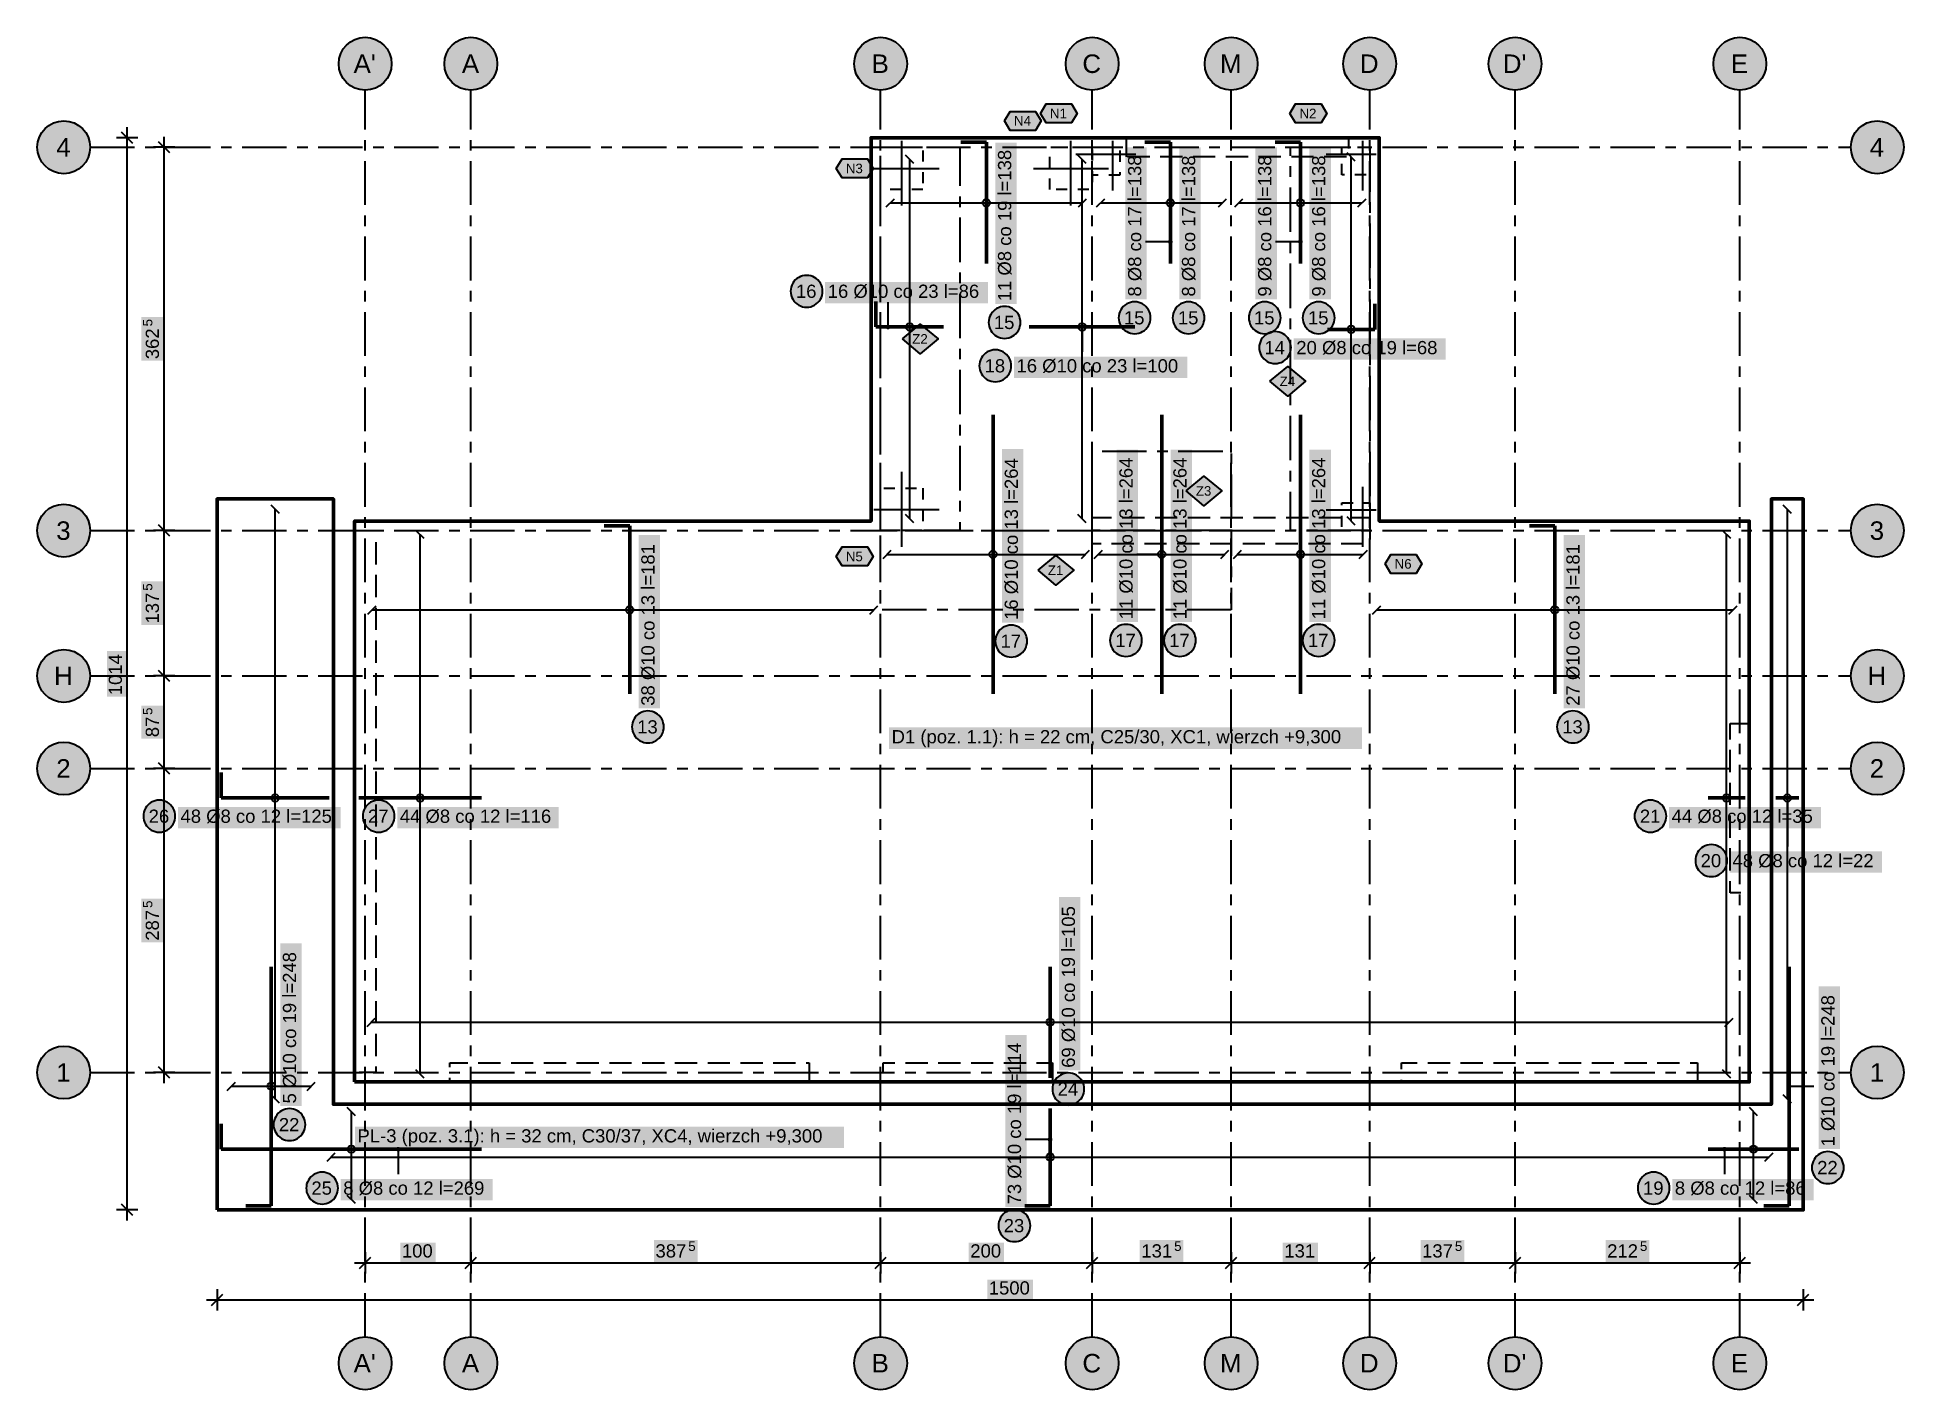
# Model space of a CAD drawing. Header units: metres. Extents: x -4.1 to 13.6, y -3 to 9.8.
import ezdxf

# ---------------------------------------------------------------- set-up
doc = ezdxf.new("R2010")
doc.units = ezdxf.units.M
for name, pattern in [('KRESKOWA', [5.25, 4.2, -1.05]), ('KRESKOWA_DROBNA', [3.15, 2.1, -1.05]), ('PUNKTOWA', [10.5, 8.4, -1.05, 0, -1.05])]:
    doc.linetypes.add(name, pattern=pattern)
for name, color, linetype, lineweight in [('A-MASKA', 7, 'Continuous', 18), ('A-OPISY', 2, 'Continuous', 25), ('K-KONSTR', 7, 'Continuous', 50), ('K-OSIE', 1, 'PUNKTOWA', 25), ('K-WYMIARY', 1, 'Continuous', 25), ('K-ZBROJENIE', 1, 'Continuous', 100), ('K-ZBROJENIE-OPIS', 2, 'Continuous', 25)]:
    doc.layers.add(name, color=color, linetype=linetype, lineweight=lineweight)
doc.styles.add('PL_ARIAL', font='arial.ttf')

msp = doc.modelspace()

# ---------------------------------------------------------------- texts
at = {"layer": 'A-OPISY', "style": 'PL_ARIAL'}
for s, p in [('D1 (poz. 1.1): h = 22 cm, C25/30, XC1, wierzch +9,300', (3.979, 3.113)), ('PL-3 (poz. 3.1): h = 32 cm, C30/37, XC4, wierzch +9,300', (-1.072, -0.662))]:
    msp.add_text(s, height=0.125, dxfattribs=at).set_placement(p)
at = {"layer": 'K-OSIE', "style": 'PL_ARIAL'}
for s, p in [("A'", (-1.109, 9.453)), ('A', (-0.085, 9.453)), ('B', (3.79, 9.453)), ('C', (5.783, 9.453)), ('M', (7.084, 9.453)), ('D', (8.408, 9.453)), ("D'", (9.759, 9.453)), ('E', (11.915, 9.453)), ('4', (-3.921, 8.662)), ('4', (13.229, 8.662)), ('3', (-3.921, 5.037)), ('3', (13.229, 5.037)), ('H', (-3.942, 3.663)), ('H', (13.208, 3.663)), ('2', (-3.921, 2.788)), ('2', (13.229, 2.788)), ('1', (-3.921, -0.088)), ('1', (13.229, -0.088)), ("A'", (-1.109, -2.837)), ('A', (-0.085, -2.837)), ('B', (3.79, -2.837)), ('C', (5.783, -2.837)), ('M', (7.084, -2.837)), ('D', (8.408, -2.837)), ("D'", (9.759, -2.837)), ('E', (11.915, -2.837))]:
    msp.add_text(s, height=0.175, dxfattribs=at).set_placement(p)
at = {"layer": 'K-WYMIARY', "style": 'PL_ARIAL'}
for s, height, p in [('5', 0.09, (-3.012, 7.056)), ('362', 0.125, (-2.95, 6.746)), ('5', 0.09, (-3.012, 4.556)), ('137', 0.125, (-2.95, 4.246)), ('1014', 0.125, (-3.3, 3.568)), ('5', 0.09, (-3.012, 3.381)), ('87', 0.125, (-2.95, 3.171)), ('5', 0.09, (-3.012, 1.556)), ('287', 0.125, (-2.95, 1.246))]:
    msp.add_text(s, height=height, rotation=90, dxfattribs=at).set_placement(p)
for s, height, p in [('100', 0.125, (-0.652, -1.75)), ('387', 0.125, (1.746, -1.75)), ('5', 0.09, (2.056, -1.688)), ('200', 0.125, (4.723, -1.75)), ('131', 0.125, (6.341, -1.75)), ('5', 0.09, (6.651, -1.688)), ('131', 0.125, (7.693, -1.75)), ('137', 0.125, (8.996, -1.75)), ('5', 0.09, (9.306, -1.688)), ('212', 0.125, (10.746, -1.75)), ('5', 0.09, (11.056, -1.688)), ('1500', 0.125, (4.898, -2.1))]:
    msp.add_text(s, height=height, dxfattribs=at).set_placement(p)
at = {"layer": 'K-ZBROJENIE-OPIS', "style": 'PL_ARIAL'}
for s, height, p in [('N4', 0.09, (5.136, 8.955)), ('N1', 0.09, (5.476, 9.025)), ('N2', 0.09, (7.836, 9.025)), ('N3', 0.09, (3.546, 8.505)), ('16', 0.125, (3.074, 7.326)), ('16 Ø10 co 23 l=86', 0.125, (3.375, 7.326)), ('15', 0.125, (4.946, 7.031)), ('15', 0.125, (6.176, 7.075)), ('15', 0.125, (6.686, 7.075)), ('15', 0.125, (7.406, 7.075)), ('15', 0.125, (7.916, 7.075)), ('Z2', 0.09, (4.174, 6.893)), ('14', 0.125, (7.505, 6.793)), ('20 Ø8 co 19 l=68', 0.125, (7.806, 6.793)), ('18', 0.125, (4.858, 6.621)), ('16 Ø10 co 23 l=100', 0.125, (5.16, 6.621)), ('Z4', 0.09, (7.649, 6.492)), ('Z3', 0.09, (6.856, 5.455)), ('N5', 0.09, (3.546, 4.835)), ('Z1', 0.09, (5.456, 4.705)), ('N6', 0.09, (8.736, 4.765)), ('17', 0.125, (5.009, 4.017)), ('17', 0.125, (6.094, 4.024)), ('17', 0.125, (6.604, 4.024)), ('17', 0.125, (7.916, 4.024)), ('13', 0.125, (1.573, 3.206)), ('13', 0.125, (10.321, 3.206)), ('26', 0.125, (-3.047, 2.361)), ('48 Ø8 co 12 l=125', 0.125, (-2.746, 2.361)), ('27', 0.125, (-0.973, 2.361)), ('44 Ø8 co 12 l=116', 0.125, (-0.672, 2.361)), ('21', 0.125, (11.055, 2.361)), ('44 Ø8 co 12 l=35', 0.125, (11.356, 2.361)), ('20', 0.125, (11.63, 1.941)), ('48 Ø8 co 12 l=22', 0.125, (11.931, 1.941)), ('24', 0.125, (5.549, -0.219)), ('22', 0.125, (-1.816, -0.556)), ('22', 0.125, (12.732, -0.962)), ('25', 0.125, (-1.508, -1.156)), ('8 Ø8 co 12 l=269', 0.125, (-1.207, -1.156)), ('19', 0.125, (11.085, -1.156)), ('8 Ø8 co 12 l=86', 0.125, (11.386, -1.156)), ('23', 0.125, (5.039, -1.511))]:
    msp.add_text(s, height=height, dxfattribs=at).set_placement(p)
for s, p in [('11 Ø8 co 19 l=138', (5.11, 7.294)), ('8 Ø8 co 17 l=138', (6.34, 7.338)), ('8 Ø8 co 17 l=138', (6.85, 7.338)), ('9 Ø8 co 16 l=138', (7.57, 7.338)), ('9 Ø8 co 16 l=138', (8.08, 7.338)), ('16 Ø10 co 13 l=264', (5.173, 4.28)), ('11 Ø10 co 13 l=264', (6.258, 4.286)), ('11 Ø10 co 13 l=264', (6.768, 4.286)), ('11 Ø10 co 13 l=264', (8.08, 4.286)), ('38 Ø10 co 13 l=181', (1.737, 3.468)), ('27 Ø10 co 13 l=181', (10.485, 3.468)), ('69 Ø10 co 19 l=105', (5.713, 0.044)), ('5 Ø10 co 19 l=248', (-1.653, -0.293)), ('1 Ø10 co 19 l=248', (12.896, -0.7)), ('73 Ø10 co 19 l=114', (5.203, -1.248))]:
    msp.add_text(s, height=0.125, rotation=90, dxfattribs=at).set_placement(p)

# ---------------------------------------------------------------- hatches: boundary and pattern name
at = {"layer": 'A-MASKA', "true_color": 0xffffff}
for points in [[(5.163, 7.269), (5.163, 8.795), (4.96, 8.795), (4.96, 7.269)], [(6.392, 7.313), (6.392, 8.751), (6.19, 8.751), (6.19, 7.313)], [(6.902, 7.313), (6.902, 8.751), (6.7, 8.751), (6.7, 7.313)], [(7.623, 7.313), (7.623, 8.751), (7.42, 8.751), (7.42, 7.313)], [(8.133, 7.313), (8.133, 8.751), (7.93, 8.751), (7.93, 7.313)], [(3.35, 7.273), (4.89, 7.273), (4.89, 7.476), (3.35, 7.476)], [(-2.907, 6.731), (-2.907, 7.144), (-3.117, 7.144), (-3.117, 6.731)], [(7.781, 6.741), (9.219, 6.741), (9.219, 6.943), (7.781, 6.943)], [(5.135, 6.568), (6.775, 6.568), (6.775, 6.771), (5.135, 6.771)], [(5.225, 4.255), (5.225, 5.895), (5.022, 5.895), (5.022, 4.255)], [(6.31, 4.261), (6.31, 5.889), (6.107, 5.889), (6.107, 4.261)], [(6.82, 4.261), (6.82, 5.889), (6.618, 5.889), (6.618, 4.261)], [(8.133, 4.261), (8.133, 5.889), (7.93, 5.889), (7.93, 4.261)], [(1.789, 3.443), (1.789, 5.084), (1.587, 5.084), (1.587, 3.443)], [(10.537, 3.443), (10.537, 5.084), (10.335, 5.084), (10.335, 3.443)], [(-2.907, 4.231), (-2.907, 4.644), (-3.117, 4.644), (-3.117, 4.231)], [(-3.257, 3.553), (-3.257, 3.987), (-3.44, 3.987), (-3.44, 3.553)], [(-2.907, 3.156), (-2.907, 3.469), (-3.117, 3.469), (-3.117, 3.156)], [(3.954, 3.06), (8.427, 3.06), (8.427, 3.263), (3.954, 3.263)], [(-2.771, 2.309), (-1.231, 2.309), (-1.231, 2.511), (-2.771, 2.511)], [(-0.697, 2.309), (0.829, 2.309), (0.829, 2.511), (-0.697, 2.511)], [(11.331, 2.309), (12.769, 2.309), (12.769, 2.511), (11.331, 2.511)], [(11.906, 1.889), (13.344, 1.889), (13.344, 2.091), (11.906, 2.091)], [(-2.907, 1.231), (-2.907, 1.644), (-3.117, 1.644), (-3.117, 1.231)], [(5.765, 0.019), (5.765, 1.659), (5.563, 1.659), (5.563, 0.019)], [(-1.6, -0.318), (-1.6, 1.222), (-1.803, 1.222), (-1.803, -0.318)], [(12.948, -0.725), (12.948, 0.815), (12.746, 0.815), (12.746, -0.725)], [(5.255, -1.273), (5.255, 0.354), (5.053, 0.354), (5.053, -1.273)], [(-1.097, -0.715), (3.528, -0.715), (3.528, -0.512), (-1.097, -0.512)], [(-1.232, -1.209), (0.207, -1.209), (0.207, -1.006), (-1.232, -1.006)], [(11.361, -1.209), (12.699, -1.209), (12.699, -1.006), (11.361, -1.006)], [(1.731, -1.792), (2.144, -1.792), (2.144, -1.583), (1.731, -1.583)], [(6.326, -1.792), (6.739, -1.792), (6.739, -1.583), (6.326, -1.583)], [(8.981, -1.792), (9.394, -1.792), (9.394, -1.583), (8.981, -1.583)], [(10.731, -1.792), (11.144, -1.792), (11.144, -1.583), (10.731, -1.583)], [(-0.667, -1.792), (-0.333, -1.792), (-0.333, -1.61), (-0.667, -1.61)], [(4.708, -1.792), (5.042, -1.792), (5.042, -1.61), (4.708, -1.61)], [(7.678, -1.792), (8.012, -1.792), (8.012, -1.61), (7.678, -1.61)], [(4.883, -2.143), (5.317, -2.143), (5.317, -1.96), (4.883, -1.96)]]:
    msp.add_hatch(color=7, dxfattribs=at).paths.add_polyline_path(points)
at = {"layer": 'K-OSIE', "true_color": 0xffffff}
for points in [[(-0.75, 9.54), (-0.752, 9.573), (-0.759, 9.605), (-0.769, 9.636), (-0.783, 9.665), (-0.802, 9.692), (-0.823, 9.717), (-0.848, 9.738), (-0.875, 9.757), (-0.904, 9.771), (-0.935, 9.781), (-0.967, 9.788), (-1, 9.79), (-1.033, 9.788), (-1.065, 9.781), (-1.096, 9.771), (-1.125, 9.757), (-1.152, 9.738), (-1.177, 9.717), (-1.198, 9.692), (-1.217, 9.665), (-1.231, 9.636), (-1.241, 9.605), (-1.248, 9.573), (-1.25, 9.54), (-1.248, 9.507), (-1.241, 9.475), (-1.231, 9.444), (-1.217, 9.415), (-1.198, 9.388), (-1.177, 9.363), (-1.152, 9.342), (-1.125, 9.323), (-1.096, 9.309), (-1.065, 9.299), (-1.033, 9.292), (-1, 9.29), (-0.967, 9.292), (-0.935, 9.299), (-0.904, 9.309), (-0.875, 9.323), (-0.848, 9.342), (-0.823, 9.363), (-0.802, 9.388), (-0.783, 9.415), (-0.769, 9.444), (-0.759, 9.475), (-0.752, 9.507)], [(0.25, 9.54), (0.248, 9.573), (0.241, 9.605), (0.231, 9.636), (0.217, 9.665), (0.198, 9.692), (0.177, 9.717), (0.152, 9.738), (0.125, 9.757), (0.096, 9.771), (0.065, 9.781), (0.033, 9.788), (0, 9.79), (-0.033, 9.788), (-0.065, 9.781), (-0.096, 9.771), (-0.125, 9.757), (-0.152, 9.738), (-0.177, 9.717), (-0.198, 9.692), (-0.217, 9.665), (-0.231, 9.636), (-0.241, 9.605), (-0.248, 9.573), (-0.25, 9.54), (-0.248, 9.507), (-0.241, 9.475), (-0.231, 9.444), (-0.217, 9.415), (-0.198, 9.388), (-0.177, 9.363), (-0.152, 9.342), (-0.125, 9.323), (-0.096, 9.309), (-0.065, 9.299), (-0.033, 9.292), (0, 9.29), (0.033, 9.292), (0.065, 9.299), (0.096, 9.309), (0.125, 9.323), (0.152, 9.342), (0.177, 9.363), (0.198, 9.388), (0.217, 9.415), (0.231, 9.444), (0.241, 9.475), (0.248, 9.507)], [(4.125, 9.54), (4.123, 9.573), (4.116, 9.605), (4.106, 9.636), (4.092, 9.665), (4.073, 9.692), (4.052, 9.717), (4.027, 9.738), (4, 9.757), (3.971, 9.771), (3.94, 9.781), (3.908, 9.788), (3.875, 9.79), (3.842, 9.788), (3.81, 9.781), (3.779, 9.771), (3.75, 9.757), (3.723, 9.738), (3.698, 9.717), (3.677, 9.692), (3.658, 9.665), (3.644, 9.636), (3.634, 9.605), (3.627, 9.573), (3.625, 9.54), (3.627, 9.507), (3.634, 9.475), (3.644, 9.444), (3.658, 9.415), (3.677, 9.388), (3.698, 9.363), (3.723, 9.342), (3.75, 9.323), (3.779, 9.309), (3.81, 9.299), (3.842, 9.292), (3.875, 9.29), (3.908, 9.292), (3.94, 9.299), (3.971, 9.309), (4, 9.323), (4.027, 9.342), (4.052, 9.363), (4.073, 9.388), (4.092, 9.415), (4.106, 9.444), (4.116, 9.475), (4.123, 9.507)], [(6.125, 9.54), (6.123, 9.573), (6.116, 9.605), (6.106, 9.636), (6.092, 9.665), (6.073, 9.692), (6.052, 9.717), (6.027, 9.738), (6, 9.757), (5.971, 9.771), (5.94, 9.781), (5.908, 9.788), (5.875, 9.79), (5.842, 9.788), (5.81, 9.781), (5.779, 9.771), (5.75, 9.757), (5.723, 9.738), (5.698, 9.717), (5.677, 9.692), (5.658, 9.665), (5.644, 9.636), (5.634, 9.605), (5.627, 9.573), (5.625, 9.54), (5.627, 9.507), (5.634, 9.475), (5.644, 9.444), (5.658, 9.415), (5.677, 9.388), (5.698, 9.363), (5.723, 9.342), (5.75, 9.323), (5.779, 9.309), (5.81, 9.299), (5.842, 9.292), (5.875, 9.29), (5.908, 9.292), (5.94, 9.299), (5.971, 9.309), (6, 9.323), (6.027, 9.342), (6.052, 9.363), (6.073, 9.388), (6.092, 9.415), (6.106, 9.444), (6.116, 9.475), (6.123, 9.507)], [(7.44, 9.54), (7.438, 9.573), (7.431, 9.605), (7.421, 9.636), (7.407, 9.665), (7.388, 9.692), (7.367, 9.717), (7.342, 9.738), (7.315, 9.757), (7.286, 9.771), (7.255, 9.781), (7.223, 9.788), (7.19, 9.79), (7.157, 9.788), (7.125, 9.781), (7.094, 9.771), (7.065, 9.757), (7.038, 9.738), (7.013, 9.717), (6.992, 9.692), (6.973, 9.665), (6.959, 9.636), (6.949, 9.605), (6.942, 9.573), (6.94, 9.54), (6.942, 9.507), (6.949, 9.475), (6.959, 9.444), (6.973, 9.415), (6.992, 9.388), (7.013, 9.363), (7.038, 9.342), (7.065, 9.323), (7.094, 9.309), (7.125, 9.299), (7.157, 9.292), (7.19, 9.29), (7.223, 9.292), (7.255, 9.299), (7.286, 9.309), (7.315, 9.323), (7.342, 9.342), (7.367, 9.363), (7.388, 9.388), (7.407, 9.415), (7.421, 9.444), (7.431, 9.475), (7.438, 9.507)], [(8.75, 9.54), (8.748, 9.573), (8.741, 9.605), (8.731, 9.636), (8.717, 9.665), (8.698, 9.692), (8.677, 9.717), (8.652, 9.738), (8.625, 9.757), (8.596, 9.771), (8.565, 9.781), (8.533, 9.788), (8.5, 9.79), (8.467, 9.788), (8.435, 9.781), (8.404, 9.771), (8.375, 9.757), (8.348, 9.738), (8.323, 9.717), (8.302, 9.692), (8.283, 9.665), (8.269, 9.636), (8.259, 9.605), (8.252, 9.573), (8.25, 9.54), (8.252, 9.507), (8.259, 9.475), (8.269, 9.444), (8.283, 9.415), (8.302, 9.388), (8.323, 9.363), (8.348, 9.342), (8.375, 9.323), (8.404, 9.309), (8.435, 9.299), (8.467, 9.292), (8.5, 9.29), (8.533, 9.292), (8.565, 9.299), (8.596, 9.309), (8.625, 9.323), (8.652, 9.342), (8.677, 9.363), (8.698, 9.388), (8.717, 9.415), (8.731, 9.444), (8.741, 9.475), (8.748, 9.507)], [(10.125, 9.54), (10.123, 9.573), (10.116, 9.605), (10.106, 9.636), (10.092, 9.665), (10.073, 9.692), (10.052, 9.717), (10.027, 9.738), (10, 9.757), (9.971, 9.771), (9.94, 9.781), (9.908, 9.788), (9.875, 9.79), (9.842, 9.788), (9.81, 9.781), (9.779, 9.771), (9.75, 9.757), (9.723, 9.738), (9.698, 9.717), (9.677, 9.692), (9.658, 9.665), (9.644, 9.636), (9.634, 9.605), (9.627, 9.573), (9.625, 9.54), (9.627, 9.507), (9.634, 9.475), (9.644, 9.444), (9.658, 9.415), (9.677, 9.388), (9.698, 9.363), (9.723, 9.342), (9.75, 9.323), (9.779, 9.309), (9.81, 9.299), (9.842, 9.292), (9.875, 9.29), (9.908, 9.292), (9.94, 9.299), (9.971, 9.309), (10, 9.323), (10.027, 9.342), (10.052, 9.363), (10.073, 9.388), (10.092, 9.415), (10.106, 9.444), (10.116, 9.475), (10.123, 9.507)], [(12.25, 9.54), (12.248, 9.573), (12.241, 9.605), (12.231, 9.636), (12.217, 9.665), (12.198, 9.692), (12.177, 9.717), (12.152, 9.738), (12.125, 9.757), (12.096, 9.771), (12.065, 9.781), (12.033, 9.788), (12, 9.79), (11.967, 9.788), (11.935, 9.781), (11.904, 9.771), (11.875, 9.757), (11.848, 9.738), (11.823, 9.717), (11.802, 9.692), (11.783, 9.665), (11.769, 9.636), (11.759, 9.605), (11.752, 9.573), (11.75, 9.54), (11.752, 9.507), (11.759, 9.475), (11.769, 9.444), (11.783, 9.415), (11.802, 9.388), (11.823, 9.363), (11.848, 9.342), (11.875, 9.323), (11.904, 9.309), (11.935, 9.299), (11.967, 9.292), (12, 9.29), (12.033, 9.292), (12.065, 9.299), (12.096, 9.309), (12.125, 9.323), (12.152, 9.342), (12.177, 9.363), (12.198, 9.388), (12.217, 9.415), (12.231, 9.444), (12.241, 9.475), (12.248, 9.507)], [(-3.6, 8.75), (-3.602, 8.783), (-3.609, 8.815), (-3.619, 8.846), (-3.633, 8.875), (-3.652, 8.902), (-3.673, 8.927), (-3.698, 8.948), (-3.725, 8.967), (-3.754, 8.981), (-3.785, 8.991), (-3.817, 8.998), (-3.85, 9), (-3.883, 8.998), (-3.915, 8.991), (-3.946, 8.981), (-3.975, 8.967), (-4.002, 8.948), (-4.027, 8.927), (-4.048, 8.902), (-4.067, 8.875), (-4.081, 8.846), (-4.091, 8.815), (-4.098, 8.783), (-4.1, 8.75), (-4.098, 8.717), (-4.091, 8.685), (-4.081, 8.654), (-4.067, 8.625), (-4.048, 8.598), (-4.027, 8.573), (-4.002, 8.552), (-3.975, 8.533), (-3.946, 8.519), (-3.915, 8.509), (-3.883, 8.502), (-3.85, 8.5), (-3.817, 8.502), (-3.785, 8.509), (-3.754, 8.519), (-3.725, 8.533), (-3.698, 8.552), (-3.673, 8.573), (-3.652, 8.598), (-3.633, 8.625), (-3.619, 8.654), (-3.609, 8.685), (-3.602, 8.717)], [(13.55, 8.75), (13.548, 8.783), (13.541, 8.815), (13.531, 8.846), (13.517, 8.875), (13.498, 8.902), (13.477, 8.927), (13.452, 8.948), (13.425, 8.967), (13.396, 8.981), (13.365, 8.991), (13.333, 8.998), (13.3, 9), (13.267, 8.998), (13.235, 8.991), (13.204, 8.981), (13.175, 8.967), (13.148, 8.948), (13.123, 8.927), (13.102, 8.902), (13.083, 8.875), (13.069, 8.846), (13.059, 8.815), (13.052, 8.783), (13.05, 8.75), (13.052, 8.717), (13.059, 8.685), (13.069, 8.654), (13.083, 8.625), (13.102, 8.598), (13.123, 8.573), (13.148, 8.552), (13.175, 8.533), (13.204, 8.519), (13.235, 8.509), (13.267, 8.502), (13.3, 8.5), (13.333, 8.502), (13.365, 8.509), (13.396, 8.519), (13.425, 8.533), (13.452, 8.552), (13.477, 8.573), (13.498, 8.598), (13.517, 8.625), (13.531, 8.654), (13.541, 8.685), (13.548, 8.717)], [(-3.6, 5.125), (-3.602, 5.158), (-3.609, 5.19), (-3.619, 5.221), (-3.633, 5.25), (-3.652, 5.277), (-3.673, 5.302), (-3.698, 5.323), (-3.725, 5.342), (-3.754, 5.356), (-3.785, 5.366), (-3.817, 5.373), (-3.85, 5.375), (-3.883, 5.373), (-3.915, 5.366), (-3.946, 5.356), (-3.975, 5.342), (-4.002, 5.323), (-4.027, 5.302), (-4.048, 5.277), (-4.067, 5.25), (-4.081, 5.221), (-4.091, 5.19), (-4.098, 5.158), (-4.1, 5.125), (-4.098, 5.092), (-4.091, 5.06), (-4.081, 5.029), (-4.067, 5), (-4.048, 4.973), (-4.027, 4.948), (-4.002, 4.927), (-3.975, 4.908), (-3.946, 4.894), (-3.915, 4.884), (-3.883, 4.877), (-3.85, 4.875), (-3.817, 4.877), (-3.785, 4.884), (-3.754, 4.894), (-3.725, 4.908), (-3.698, 4.927), (-3.673, 4.948), (-3.652, 4.973), (-3.633, 5), (-3.619, 5.029), (-3.609, 5.06), (-3.602, 5.092)], [(13.55, 5.125), (13.548, 5.158), (13.541, 5.19), (13.531, 5.221), (13.517, 5.25), (13.498, 5.277), (13.477, 5.302), (13.452, 5.323), (13.425, 5.342), (13.396, 5.356), (13.365, 5.366), (13.333, 5.373), (13.3, 5.375), (13.267, 5.373), (13.235, 5.366), (13.204, 5.356), (13.175, 5.342), (13.148, 5.323), (13.123, 5.302), (13.102, 5.277), (13.083, 5.25), (13.069, 5.221), (13.059, 5.19), (13.052, 5.158), (13.05, 5.125), (13.052, 5.092), (13.059, 5.06), (13.069, 5.029), (13.083, 5), (13.102, 4.973), (13.123, 4.948), (13.148, 4.927), (13.175, 4.908), (13.204, 4.894), (13.235, 4.884), (13.267, 4.877), (13.3, 4.875), (13.333, 4.877), (13.365, 4.884), (13.396, 4.894), (13.425, 4.908), (13.452, 4.927), (13.477, 4.948), (13.498, 4.973), (13.517, 5), (13.531, 5.029), (13.541, 5.06), (13.548, 5.092)], [(-3.6, 3.75), (-3.602, 3.783), (-3.609, 3.815), (-3.619, 3.846), (-3.633, 3.875), (-3.652, 3.902), (-3.673, 3.927), (-3.698, 3.948), (-3.725, 3.967), (-3.754, 3.981), (-3.785, 3.991), (-3.817, 3.998), (-3.85, 4), (-3.883, 3.998), (-3.915, 3.991), (-3.946, 3.981), (-3.975, 3.967), (-4.002, 3.948), (-4.027, 3.927), (-4.048, 3.902), (-4.067, 3.875), (-4.081, 3.846), (-4.091, 3.815), (-4.098, 3.783), (-4.1, 3.75), (-4.098, 3.717), (-4.091, 3.685), (-4.081, 3.654), (-4.067, 3.625), (-4.048, 3.598), (-4.027, 3.573), (-4.002, 3.552), (-3.975, 3.533), (-3.946, 3.519), (-3.915, 3.509), (-3.883, 3.502), (-3.85, 3.5), (-3.817, 3.502), (-3.785, 3.509), (-3.754, 3.519), (-3.725, 3.533), (-3.698, 3.552), (-3.673, 3.573), (-3.652, 3.598), (-3.633, 3.625), (-3.619, 3.654), (-3.609, 3.685), (-3.602, 3.717)], [(13.55, 3.75), (13.548, 3.783), (13.541, 3.815), (13.531, 3.846), (13.517, 3.875), (13.498, 3.902), (13.477, 3.927), (13.452, 3.948), (13.425, 3.967), (13.396, 3.981), (13.365, 3.991), (13.333, 3.998), (13.3, 4), (13.267, 3.998), (13.235, 3.991), (13.204, 3.981), (13.175, 3.967), (13.148, 3.948), (13.123, 3.927), (13.102, 3.902), (13.083, 3.875), (13.069, 3.846), (13.059, 3.815), (13.052, 3.783), (13.05, 3.75), (13.052, 3.717), (13.059, 3.685), (13.069, 3.654), (13.083, 3.625), (13.102, 3.598), (13.123, 3.573), (13.148, 3.552), (13.175, 3.533), (13.204, 3.519), (13.235, 3.509), (13.267, 3.502), (13.3, 3.5), (13.333, 3.502), (13.365, 3.509), (13.396, 3.519), (13.425, 3.533), (13.452, 3.552), (13.477, 3.573), (13.498, 3.598), (13.517, 3.625), (13.531, 3.654), (13.541, 3.685), (13.548, 3.717)], [(-3.6, 2.875), (-3.602, 2.908), (-3.609, 2.94), (-3.619, 2.971), (-3.633, 3), (-3.652, 3.027), (-3.673, 3.052), (-3.698, 3.073), (-3.725, 3.092), (-3.754, 3.106), (-3.785, 3.116), (-3.817, 3.123), (-3.85, 3.125), (-3.883, 3.123), (-3.915, 3.116), (-3.946, 3.106), (-3.975, 3.092), (-4.002, 3.073), (-4.027, 3.052), (-4.048, 3.027), (-4.067, 3), (-4.081, 2.971), (-4.091, 2.94), (-4.098, 2.908), (-4.1, 2.875), (-4.098, 2.842), (-4.091, 2.81), (-4.081, 2.779), (-4.067, 2.75), (-4.048, 2.723), (-4.027, 2.698), (-4.002, 2.677), (-3.975, 2.658), (-3.946, 2.644), (-3.915, 2.634), (-3.883, 2.627), (-3.85, 2.625), (-3.817, 2.627), (-3.785, 2.634), (-3.754, 2.644), (-3.725, 2.658), (-3.698, 2.677), (-3.673, 2.698), (-3.652, 2.723), (-3.633, 2.75), (-3.619, 2.779), (-3.609, 2.81), (-3.602, 2.842)], [(13.55, 2.875), (13.548, 2.908), (13.541, 2.94), (13.531, 2.971), (13.517, 3), (13.498, 3.027), (13.477, 3.052), (13.452, 3.073), (13.425, 3.092), (13.396, 3.106), (13.365, 3.116), (13.333, 3.123), (13.3, 3.125), (13.267, 3.123), (13.235, 3.116), (13.204, 3.106), (13.175, 3.092), (13.148, 3.073), (13.123, 3.052), (13.102, 3.027), (13.083, 3), (13.069, 2.971), (13.059, 2.94), (13.052, 2.908), (13.05, 2.875), (13.052, 2.842), (13.059, 2.81), (13.069, 2.779), (13.083, 2.75), (13.102, 2.723), (13.123, 2.698), (13.148, 2.677), (13.175, 2.658), (13.204, 2.644), (13.235, 2.634), (13.267, 2.627), (13.3, 2.625), (13.333, 2.627), (13.365, 2.634), (13.396, 2.644), (13.425, 2.658), (13.452, 2.677), (13.477, 2.698), (13.498, 2.723), (13.517, 2.75), (13.531, 2.779), (13.541, 2.81), (13.548, 2.842)], [(-3.6, 0), (-3.602, 0.033), (-3.609, 0.065), (-3.619, 0.096), (-3.633, 0.125), (-3.652, 0.152), (-3.673, 0.177), (-3.698, 0.198), (-3.725, 0.217), (-3.754, 0.231), (-3.785, 0.241), (-3.817, 0.248), (-3.85, 0.25), (-3.883, 0.248), (-3.915, 0.241), (-3.946, 0.231), (-3.975, 0.217), (-4.002, 0.198), (-4.027, 0.177), (-4.048, 0.152), (-4.067, 0.125), (-4.081, 0.096), (-4.091, 0.065), (-4.098, 0.033), (-4.1, 0), (-4.098, -0.033), (-4.091, -0.065), (-4.081, -0.096), (-4.067, -0.125), (-4.048, -0.152), (-4.027, -0.177), (-4.002, -0.198), (-3.975, -0.217), (-3.946, -0.231), (-3.915, -0.241), (-3.883, -0.248), (-3.85, -0.25), (-3.817, -0.248), (-3.785, -0.241), (-3.754, -0.231), (-3.725, -0.217), (-3.698, -0.198), (-3.673, -0.177), (-3.652, -0.152), (-3.633, -0.125), (-3.619, -0.096), (-3.609, -0.065), (-3.602, -0.033)], [(13.55, 0), (13.548, 0.033), (13.541, 0.065), (13.531, 0.096), (13.517, 0.125), (13.498, 0.152), (13.477, 0.177), (13.452, 0.198), (13.425, 0.217), (13.396, 0.231), (13.365, 0.241), (13.333, 0.248), (13.3, 0.25), (13.267, 0.248), (13.235, 0.241), (13.204, 0.231), (13.175, 0.217), (13.148, 0.198), (13.123, 0.177), (13.102, 0.152), (13.083, 0.125), (13.069, 0.096), (13.059, 0.065), (13.052, 0.033), (13.05, 0), (13.052, -0.033), (13.059, -0.065), (13.069, -0.096), (13.083, -0.125), (13.102, -0.152), (13.123, -0.177), (13.148, -0.198), (13.175, -0.217), (13.204, -0.231), (13.235, -0.241), (13.267, -0.248), (13.3, -0.25), (13.333, -0.248), (13.365, -0.241), (13.396, -0.231), (13.425, -0.217), (13.452, -0.198), (13.477, -0.177), (13.498, -0.152), (13.517, -0.125), (13.531, -0.096), (13.541, -0.065), (13.548, -0.033)], [(-0.75, -2.75), (-0.752, -2.717), (-0.759, -2.685), (-0.769, -2.654), (-0.783, -2.625), (-0.802, -2.598), (-0.823, -2.573), (-0.848, -2.552), (-0.875, -2.533), (-0.904, -2.519), (-0.935, -2.509), (-0.967, -2.502), (-1, -2.5), (-1.033, -2.502), (-1.065, -2.509), (-1.096, -2.519), (-1.125, -2.533), (-1.152, -2.552), (-1.177, -2.573), (-1.198, -2.598), (-1.217, -2.625), (-1.231, -2.654), (-1.241, -2.685), (-1.248, -2.717), (-1.25, -2.75), (-1.248, -2.783), (-1.241, -2.815), (-1.231, -2.846), (-1.217, -2.875), (-1.198, -2.902), (-1.177, -2.927), (-1.152, -2.948), (-1.125, -2.967), (-1.096, -2.981), (-1.065, -2.991), (-1.033, -2.998), (-1, -3), (-0.967, -2.998), (-0.935, -2.991), (-0.904, -2.981), (-0.875, -2.967), (-0.848, -2.948), (-0.823, -2.927), (-0.802, -2.902), (-0.783, -2.875), (-0.769, -2.846), (-0.759, -2.815), (-0.752, -2.783)], [(0.25, -2.75), (0.248, -2.717), (0.241, -2.685), (0.231, -2.654), (0.217, -2.625), (0.198, -2.598), (0.177, -2.573), (0.152, -2.552), (0.125, -2.533), (0.096, -2.519), (0.065, -2.509), (0.033, -2.502), (0, -2.5), (-0.033, -2.502), (-0.065, -2.509), (-0.096, -2.519), (-0.125, -2.533), (-0.152, -2.552), (-0.177, -2.573), (-0.198, -2.598), (-0.217, -2.625), (-0.231, -2.654), (-0.241, -2.685), (-0.248, -2.717), (-0.25, -2.75), (-0.248, -2.783), (-0.241, -2.815), (-0.231, -2.846), (-0.217, -2.875), (-0.198, -2.902), (-0.177, -2.927), (-0.152, -2.948), (-0.125, -2.967), (-0.096, -2.981), (-0.065, -2.991), (-0.033, -2.998), (0, -3), (0.033, -2.998), (0.065, -2.991), (0.096, -2.981), (0.125, -2.967), (0.152, -2.948), (0.177, -2.927), (0.198, -2.902), (0.217, -2.875), (0.231, -2.846), (0.241, -2.815), (0.248, -2.783)], [(4.125, -2.75), (4.123, -2.717), (4.116, -2.685), (4.106, -2.654), (4.092, -2.625), (4.073, -2.598), (4.052, -2.573), (4.027, -2.552), (4, -2.533), (3.971, -2.519), (3.94, -2.509), (3.908, -2.502), (3.875, -2.5), (3.842, -2.502), (3.81, -2.509), (3.779, -2.519), (3.75, -2.533), (3.723, -2.552), (3.698, -2.573), (3.677, -2.598), (3.658, -2.625), (3.644, -2.654), (3.634, -2.685), (3.627, -2.717), (3.625, -2.75), (3.627, -2.783), (3.634, -2.815), (3.644, -2.846), (3.658, -2.875), (3.677, -2.902), (3.698, -2.927), (3.723, -2.948), (3.75, -2.967), (3.779, -2.981), (3.81, -2.991), (3.842, -2.998), (3.875, -3), (3.908, -2.998), (3.94, -2.991), (3.971, -2.981), (4, -2.967), (4.027, -2.948), (4.052, -2.927), (4.073, -2.902), (4.092, -2.875), (4.106, -2.846), (4.116, -2.815), (4.123, -2.783)], [(6.125, -2.75), (6.123, -2.717), (6.116, -2.685), (6.106, -2.654), (6.092, -2.625), (6.073, -2.598), (6.052, -2.573), (6.027, -2.552), (6, -2.533), (5.971, -2.519), (5.94, -2.509), (5.908, -2.502), (5.875, -2.5), (5.842, -2.502), (5.81, -2.509), (5.779, -2.519), (5.75, -2.533), (5.723, -2.552), (5.698, -2.573), (5.677, -2.598), (5.658, -2.625), (5.644, -2.654), (5.634, -2.685), (5.627, -2.717), (5.625, -2.75), (5.627, -2.783), (5.634, -2.815), (5.644, -2.846), (5.658, -2.875), (5.677, -2.902), (5.698, -2.927), (5.723, -2.948), (5.75, -2.967), (5.779, -2.981), (5.81, -2.991), (5.842, -2.998), (5.875, -3), (5.908, -2.998), (5.94, -2.991), (5.971, -2.981), (6, -2.967), (6.027, -2.948), (6.052, -2.927), (6.073, -2.902), (6.092, -2.875), (6.106, -2.846), (6.116, -2.815), (6.123, -2.783)], [(7.44, -2.75), (7.438, -2.717), (7.431, -2.685), (7.421, -2.654), (7.407, -2.625), (7.388, -2.598), (7.367, -2.573), (7.342, -2.552), (7.315, -2.533), (7.286, -2.519), (7.255, -2.509), (7.223, -2.502), (7.19, -2.5), (7.157, -2.502), (7.125, -2.509), (7.094, -2.519), (7.065, -2.533), (7.038, -2.552), (7.013, -2.573), (6.992, -2.598), (6.973, -2.625), (6.959, -2.654), (6.949, -2.685), (6.942, -2.717), (6.94, -2.75), (6.942, -2.783), (6.949, -2.815), (6.959, -2.846), (6.973, -2.875), (6.992, -2.902), (7.013, -2.927), (7.038, -2.948), (7.065, -2.967), (7.094, -2.981), (7.125, -2.991), (7.157, -2.998), (7.19, -3), (7.223, -2.998), (7.255, -2.991), (7.286, -2.981), (7.315, -2.967), (7.342, -2.948), (7.367, -2.927), (7.388, -2.902), (7.407, -2.875), (7.421, -2.846), (7.431, -2.815), (7.438, -2.783)], [(8.75, -2.75), (8.748, -2.717), (8.741, -2.685), (8.731, -2.654), (8.717, -2.625), (8.698, -2.598), (8.677, -2.573), (8.652, -2.552), (8.625, -2.533), (8.596, -2.519), (8.565, -2.509), (8.533, -2.502), (8.5, -2.5), (8.467, -2.502), (8.435, -2.509), (8.404, -2.519), (8.375, -2.533), (8.348, -2.552), (8.323, -2.573), (8.302, -2.598), (8.283, -2.625), (8.269, -2.654), (8.259, -2.685), (8.252, -2.717), (8.25, -2.75), (8.252, -2.783), (8.259, -2.815), (8.269, -2.846), (8.283, -2.875), (8.302, -2.902), (8.323, -2.927), (8.348, -2.948), (8.375, -2.967), (8.404, -2.981), (8.435, -2.991), (8.467, -2.998), (8.5, -3), (8.533, -2.998), (8.565, -2.991), (8.596, -2.981), (8.625, -2.967), (8.652, -2.948), (8.677, -2.927), (8.698, -2.902), (8.717, -2.875), (8.731, -2.846), (8.741, -2.815), (8.748, -2.783)], [(10.125, -2.75), (10.123, -2.717), (10.116, -2.685), (10.106, -2.654), (10.092, -2.625), (10.073, -2.598), (10.052, -2.573), (10.027, -2.552), (10, -2.533), (9.971, -2.519), (9.94, -2.509), (9.908, -2.502), (9.875, -2.5), (9.842, -2.502), (9.81, -2.509), (9.779, -2.519), (9.75, -2.533), (9.723, -2.552), (9.698, -2.573), (9.677, -2.598), (9.658, -2.625), (9.644, -2.654), (9.634, -2.685), (9.627, -2.717), (9.625, -2.75), (9.627, -2.783), (9.634, -2.815), (9.644, -2.846), (9.658, -2.875), (9.677, -2.902), (9.698, -2.927), (9.723, -2.948), (9.75, -2.967), (9.779, -2.981), (9.81, -2.991), (9.842, -2.998), (9.875, -3), (9.908, -2.998), (9.94, -2.991), (9.971, -2.981), (10, -2.967), (10.027, -2.948), (10.052, -2.927), (10.073, -2.902), (10.092, -2.875), (10.106, -2.846), (10.116, -2.815), (10.123, -2.783)], [(12.25, -2.75), (12.248, -2.717), (12.241, -2.685), (12.231, -2.654), (12.217, -2.625), (12.198, -2.598), (12.177, -2.573), (12.152, -2.552), (12.125, -2.533), (12.096, -2.519), (12.065, -2.509), (12.033, -2.502), (12, -2.5), (11.967, -2.502), (11.935, -2.509), (11.904, -2.519), (11.875, -2.533), (11.848, -2.552), (11.823, -2.573), (11.802, -2.598), (11.783, -2.625), (11.769, -2.654), (11.759, -2.685), (11.752, -2.717), (11.75, -2.75), (11.752, -2.783), (11.759, -2.815), (11.769, -2.846), (11.783, -2.875), (11.802, -2.902), (11.823, -2.927), (11.848, -2.948), (11.875, -2.967), (11.904, -2.981), (11.935, -2.991), (11.967, -2.998), (12, -3), (12.033, -2.998), (12.065, -2.991), (12.096, -2.981), (12.125, -2.967), (12.152, -2.948), (12.177, -2.927), (12.198, -2.902), (12.217, -2.875), (12.231, -2.846), (12.241, -2.815), (12.248, -2.783)]]:
    msp.add_hatch(color=7, dxfattribs=at).paths.add_polyline_path(points)
at = {"layer": 'K-ZBROJENIE-OPIS', "true_color": 0xffffff}
for points in [[(5.046, 9), (5.1, 9.09), (5.34, 9.09), (5.394, 9), (5.34, 8.91), (5.1, 8.91)], [(5.386, 9.07), (5.44, 9.16), (5.68, 9.16), (5.734, 9.07), (5.68, 8.98), (5.44, 8.98)], [(7.746, 9.07), (7.8, 9.16), (8.04, 9.16), (8.094, 9.07), (8.04, 8.98), (7.8, 8.98)], [(3.456, 8.55), (3.51, 8.64), (3.75, 8.64), (3.804, 8.55), (3.75, 8.46), (3.51, 8.46)], [(3.326, 7.388), (3.325, 7.408), (3.321, 7.427), (3.315, 7.446), (3.306, 7.464), (3.295, 7.48), (3.282, 7.495), (3.267, 7.508), (3.251, 7.519), (3.233, 7.528), (3.214, 7.534), (3.195, 7.538), (3.175, 7.539), (3.156, 7.538), (3.136, 7.534), (3.117, 7.528), (3.1, 7.519), (3.083, 7.508), (3.068, 7.495), (3.055, 7.48), (3.044, 7.464), (3.036, 7.446), (3.029, 7.427), (3.025, 7.408), (3.024, 7.388), (3.025, 7.369), (3.029, 7.349), (3.036, 7.33), (3.044, 7.313), (3.055, 7.296), (3.068, 7.281), (3.083, 7.268), (3.1, 7.257), (3.117, 7.249), (3.136, 7.242), (3.156, 7.239), (3.175, 7.237), (3.195, 7.239), (3.214, 7.242), (3.233, 7.249), (3.251, 7.257), (3.267, 7.268), (3.282, 7.281), (3.295, 7.296), (3.306, 7.313), (3.315, 7.33), (3.321, 7.349), (3.325, 7.369)], [(5.199, 7.094), (5.197, 7.113), (5.193, 7.133), (5.187, 7.152), (5.178, 7.169), (5.167, 7.186), (5.154, 7.201), (5.139, 7.214), (5.123, 7.225), (5.105, 7.233), (5.087, 7.24), (5.067, 7.244), (5.048, 7.245), (5.028, 7.244), (5.008, 7.24), (4.99, 7.233), (4.972, 7.225), (4.956, 7.214), (4.941, 7.201), (4.928, 7.186), (4.917, 7.169), (4.908, 7.152), (4.902, 7.133), (4.898, 7.113), (4.896, 7.094), (4.898, 7.074), (4.902, 7.055), (4.908, 7.036), (4.917, 7.018), (4.928, 7.002), (4.941, 6.987), (4.956, 6.974), (4.972, 6.963), (4.99, 6.954), (5.008, 6.948), (5.028, 6.944), (5.048, 6.943), (5.067, 6.944), (5.087, 6.948), (5.105, 6.954), (5.123, 6.963), (5.139, 6.974), (5.154, 6.987), (5.167, 7.002), (5.178, 7.018), (5.187, 7.036), (5.193, 7.055), (5.197, 7.074)], [(6.428, 7.138), (6.427, 7.157), (6.423, 7.177), (6.417, 7.195), (6.408, 7.213), (6.397, 7.23), (6.384, 7.244), (6.369, 7.257), (6.353, 7.268), (6.335, 7.277), (6.316, 7.283), (6.297, 7.287), (6.277, 7.289), (6.257, 7.287), (6.238, 7.283), (6.219, 7.277), (6.202, 7.268), (6.185, 7.257), (6.17, 7.244), (6.157, 7.23), (6.146, 7.213), (6.138, 7.195), (6.131, 7.177), (6.127, 7.157), (6.126, 7.138), (6.127, 7.118), (6.131, 7.098), (6.138, 7.08), (6.146, 7.062), (6.157, 7.046), (6.17, 7.031), (6.185, 7.018), (6.202, 7.007), (6.219, 6.998), (6.238, 6.992), (6.257, 6.988), (6.277, 6.987), (6.297, 6.988), (6.316, 6.992), (6.335, 6.998), (6.353, 7.007), (6.369, 7.018), (6.384, 7.031), (6.397, 7.046), (6.408, 7.062), (6.417, 7.08), (6.423, 7.098), (6.427, 7.118)], [(6.938, 7.138), (6.937, 7.157), (6.933, 7.177), (6.927, 7.195), (6.918, 7.213), (6.907, 7.23), (6.894, 7.244), (6.879, 7.257), (6.863, 7.268), (6.845, 7.277), (6.826, 7.283), (6.807, 7.287), (6.787, 7.289), (6.767, 7.287), (6.748, 7.283), (6.729, 7.277), (6.712, 7.268), (6.695, 7.257), (6.68, 7.244), (6.667, 7.23), (6.656, 7.213), (6.648, 7.195), (6.641, 7.177), (6.637, 7.157), (6.636, 7.138), (6.637, 7.118), (6.641, 7.098), (6.648, 7.08), (6.656, 7.062), (6.667, 7.046), (6.68, 7.031), (6.695, 7.018), (6.712, 7.007), (6.729, 6.998), (6.748, 6.992), (6.767, 6.988), (6.787, 6.987), (6.807, 6.988), (6.826, 6.992), (6.845, 6.998), (6.863, 7.007), (6.879, 7.018), (6.894, 7.031), (6.907, 7.046), (6.918, 7.062), (6.927, 7.08), (6.933, 7.098), (6.937, 7.118)], [(7.659, 7.138), (7.657, 7.157), (7.653, 7.177), (7.647, 7.195), (7.638, 7.213), (7.627, 7.23), (7.614, 7.244), (7.599, 7.257), (7.583, 7.268), (7.565, 7.277), (7.547, 7.283), (7.527, 7.287), (7.508, 7.289), (7.488, 7.287), (7.468, 7.283), (7.45, 7.277), (7.432, 7.268), (7.416, 7.257), (7.401, 7.244), (7.388, 7.23), (7.377, 7.213), (7.368, 7.195), (7.362, 7.177), (7.358, 7.157), (7.356, 7.138), (7.358, 7.118), (7.362, 7.098), (7.368, 7.08), (7.377, 7.062), (7.388, 7.046), (7.401, 7.031), (7.416, 7.018), (7.432, 7.007), (7.45, 6.998), (7.468, 6.992), (7.488, 6.988), (7.508, 6.987), (7.527, 6.988), (7.547, 6.992), (7.565, 6.998), (7.583, 7.007), (7.599, 7.018), (7.614, 7.031), (7.627, 7.046), (7.638, 7.062), (7.647, 7.08), (7.653, 7.098), (7.657, 7.118)], [(8.169, 7.138), (8.167, 7.157), (8.163, 7.177), (8.157, 7.195), (8.148, 7.213), (8.137, 7.23), (8.124, 7.244), (8.109, 7.257), (8.093, 7.268), (8.075, 7.277), (8.057, 7.283), (8.037, 7.287), (8.018, 7.289), (7.998, 7.287), (7.978, 7.283), (7.96, 7.277), (7.942, 7.268), (7.926, 7.257), (7.911, 7.244), (7.898, 7.23), (7.887, 7.213), (7.878, 7.195), (7.872, 7.177), (7.868, 7.157), (7.866, 7.138), (7.868, 7.118), (7.872, 7.098), (7.878, 7.08), (7.887, 7.062), (7.898, 7.046), (7.911, 7.031), (7.926, 7.018), (7.942, 7.007), (7.96, 6.998), (7.978, 6.992), (7.998, 6.988), (8.018, 6.987), (8.037, 6.988), (8.057, 6.992), (8.075, 6.998), (8.093, 7.007), (8.109, 7.018), (8.124, 7.031), (8.137, 7.046), (8.148, 7.062), (8.157, 7.08), (8.163, 7.098), (8.167, 7.118)], [(4.082, 6.938), (4.25, 7.077), (4.418, 6.938), (4.25, 6.798)], [(7.757, 6.856), (7.755, 6.875), (7.751, 6.895), (7.745, 6.913), (7.736, 6.931), (7.725, 6.948), (7.712, 6.962), (7.698, 6.975), (7.681, 6.986), (7.663, 6.995), (7.645, 7.002), (7.625, 7.005), (7.606, 7.007), (7.586, 7.005), (7.566, 7.002), (7.548, 6.995), (7.53, 6.986), (7.514, 6.975), (7.499, 6.962), (7.486, 6.948), (7.475, 6.931), (7.466, 6.913), (7.46, 6.895), (7.456, 6.875), (7.455, 6.856), (7.456, 6.836), (7.46, 6.817), (7.466, 6.798), (7.475, 6.78), (7.486, 6.764), (7.499, 6.749), (7.514, 6.736), (7.53, 6.725), (7.548, 6.716), (7.566, 6.71), (7.586, 6.706), (7.606, 6.705), (7.625, 6.706), (7.645, 6.71), (7.663, 6.716), (7.681, 6.725), (7.698, 6.736), (7.712, 6.749), (7.725, 6.764), (7.736, 6.78), (7.745, 6.798), (7.751, 6.817), (7.755, 6.836)], [(5.111, 6.683), (5.109, 6.703), (5.105, 6.722), (5.099, 6.741), (5.09, 6.759), (5.079, 6.775), (5.066, 6.79), (5.051, 6.803), (5.035, 6.814), (5.017, 6.823), (4.999, 6.829), (4.979, 6.833), (4.96, 6.834), (4.94, 6.833), (4.92, 6.829), (4.902, 6.823), (4.884, 6.814), (4.868, 6.803), (4.853, 6.79), (4.84, 6.775), (4.829, 6.759), (4.82, 6.741), (4.814, 6.722), (4.81, 6.703), (4.808, 6.683), (4.81, 6.664), (4.814, 6.644), (4.82, 6.625), (4.829, 6.608), (4.84, 6.591), (4.853, 6.576), (4.868, 6.563), (4.884, 6.552), (4.902, 6.544), (4.92, 6.537), (4.94, 6.534), (4.96, 6.532), (4.979, 6.534), (4.999, 6.537), (5.017, 6.544), (5.035, 6.552), (5.051, 6.563), (5.066, 6.576), (5.079, 6.591), (5.09, 6.608), (5.099, 6.625), (5.105, 6.644), (5.109, 6.664)], [(7.557, 6.537), (7.725, 6.677), (7.893, 6.537), (7.725, 6.397)], [(6.765, 5.5), (6.933, 5.64), (7.101, 5.5), (6.933, 5.36)], [(3.456, 4.88), (3.51, 4.97), (3.75, 4.97), (3.804, 4.88), (3.75, 4.79), (3.51, 4.79)], [(5.365, 4.75), (5.533, 4.89), (5.701, 4.75), (5.533, 4.61)], [(8.646, 4.81), (8.7, 4.9), (8.94, 4.9), (8.994, 4.81), (8.94, 4.72), (8.7, 4.72)], [(6.346, 4.086), (6.345, 4.106), (6.341, 4.125), (6.335, 4.144), (6.326, 4.162), (6.315, 4.178), (6.302, 4.193), (6.287, 4.206), (6.271, 4.217), (6.253, 4.226), (6.234, 4.232), (6.215, 4.236), (6.195, 4.237), (6.175, 4.236), (6.156, 4.232), (6.137, 4.226), (6.119, 4.217), (6.103, 4.206), (6.088, 4.193), (6.075, 4.178), (6.064, 4.162), (6.055, 4.144), (6.049, 4.125), (6.045, 4.106), (6.044, 4.086), (6.045, 4.067), (6.049, 4.047), (6.055, 4.028), (6.064, 4.011), (6.075, 3.994), (6.088, 3.979), (6.103, 3.966), (6.119, 3.955), (6.137, 3.947), (6.156, 3.94), (6.175, 3.937), (6.195, 3.935), (6.215, 3.937), (6.234, 3.94), (6.253, 3.947), (6.271, 3.955), (6.287, 3.966), (6.302, 3.979), (6.315, 3.994), (6.326, 4.011), (6.335, 4.028), (6.341, 4.047), (6.345, 4.067)], [(6.856, 4.086), (6.855, 4.106), (6.851, 4.125), (6.845, 4.144), (6.836, 4.162), (6.825, 4.178), (6.812, 4.193), (6.797, 4.206), (6.781, 4.217), (6.763, 4.226), (6.744, 4.232), (6.725, 4.236), (6.705, 4.237), (6.685, 4.236), (6.666, 4.232), (6.647, 4.226), (6.629, 4.217), (6.613, 4.206), (6.598, 4.193), (6.585, 4.178), (6.574, 4.162), (6.565, 4.144), (6.559, 4.125), (6.555, 4.106), (6.554, 4.086), (6.555, 4.067), (6.559, 4.047), (6.565, 4.028), (6.574, 4.011), (6.585, 3.994), (6.598, 3.979), (6.613, 3.966), (6.629, 3.955), (6.647, 3.947), (6.666, 3.94), (6.685, 3.937), (6.705, 3.935), (6.725, 3.937), (6.744, 3.94), (6.763, 3.947), (6.781, 3.955), (6.797, 3.966), (6.812, 3.979), (6.825, 3.994), (6.836, 4.011), (6.845, 4.028), (6.851, 4.047), (6.855, 4.067)], [(8.169, 4.086), (8.167, 4.106), (8.163, 4.125), (8.157, 4.144), (8.148, 4.162), (8.137, 4.178), (8.124, 4.193), (8.109, 4.206), (8.093, 4.217), (8.075, 4.226), (8.057, 4.232), (8.037, 4.236), (8.018, 4.237), (7.998, 4.236), (7.978, 4.232), (7.96, 4.226), (7.942, 4.217), (7.926, 4.206), (7.911, 4.193), (7.898, 4.178), (7.887, 4.162), (7.878, 4.144), (7.872, 4.125), (7.868, 4.106), (7.866, 4.086), (7.868, 4.067), (7.872, 4.047), (7.878, 4.028), (7.887, 4.011), (7.898, 3.994), (7.911, 3.979), (7.926, 3.966), (7.942, 3.955), (7.96, 3.947), (7.978, 3.94), (7.998, 3.937), (8.018, 3.935), (8.037, 3.937), (8.057, 3.94), (8.075, 3.947), (8.093, 3.955), (8.109, 3.966), (8.124, 3.979), (8.137, 3.994), (8.148, 4.011), (8.157, 4.028), (8.163, 4.047), (8.167, 4.067)], [(5.261, 4.08), (5.26, 4.099), (5.256, 4.119), (5.25, 4.137), (5.241, 4.155), (5.23, 4.171), (5.217, 4.186), (5.202, 4.199), (5.186, 4.21), (5.168, 4.219), (5.149, 4.225), (5.13, 4.229), (5.11, 4.231), (5.09, 4.229), (5.071, 4.225), (5.052, 4.219), (5.034, 4.21), (5.018, 4.199), (5.003, 4.186), (4.99, 4.171), (4.979, 4.155), (4.97, 4.137), (4.964, 4.119), (4.96, 4.099), (4.959, 4.08), (4.96, 4.06), (4.964, 4.04), (4.97, 4.022), (4.979, 4.004), (4.99, 3.988), (5.003, 3.973), (5.018, 3.96), (5.034, 3.949), (5.052, 3.94), (5.071, 3.934), (5.09, 3.93), (5.11, 3.928), (5.13, 3.93), (5.149, 3.934), (5.168, 3.94), (5.186, 3.949), (5.202, 3.96), (5.217, 3.973), (5.23, 3.988), (5.241, 4.004), (5.25, 4.022), (5.256, 4.04), (5.26, 4.06)], [(1.825, 3.268), (1.824, 3.288), (1.82, 3.307), (1.814, 3.326), (1.805, 3.344), (1.794, 3.36), (1.781, 3.375), (1.766, 3.388), (1.75, 3.399), (1.732, 3.408), (1.713, 3.414), (1.694, 3.418), (1.674, 3.419), (1.654, 3.418), (1.635, 3.414), (1.616, 3.408), (1.599, 3.399), (1.582, 3.388), (1.567, 3.375), (1.554, 3.36), (1.543, 3.344), (1.535, 3.326), (1.528, 3.307), (1.524, 3.288), (1.523, 3.268), (1.524, 3.249), (1.528, 3.229), (1.535, 3.211), (1.543, 3.193), (1.554, 3.176), (1.567, 3.162), (1.582, 3.148), (1.599, 3.138), (1.616, 3.129), (1.635, 3.122), (1.654, 3.119), (1.674, 3.117), (1.694, 3.119), (1.713, 3.122), (1.732, 3.129), (1.75, 3.138), (1.766, 3.148), (1.781, 3.162), (1.794, 3.176), (1.805, 3.193), (1.814, 3.211), (1.82, 3.229), (1.824, 3.249)], [(10.574, 3.268), (10.572, 3.288), (10.568, 3.307), (10.562, 3.326), (10.553, 3.344), (10.542, 3.36), (10.529, 3.375), (10.514, 3.388), (10.498, 3.399), (10.48, 3.408), (10.462, 3.414), (10.442, 3.418), (10.422, 3.419), (10.403, 3.418), (10.383, 3.414), (10.365, 3.408), (10.347, 3.399), (10.331, 3.388), (10.316, 3.375), (10.303, 3.36), (10.292, 3.344), (10.283, 3.326), (10.277, 3.307), (10.273, 3.288), (10.271, 3.268), (10.273, 3.249), (10.277, 3.229), (10.283, 3.211), (10.292, 3.193), (10.303, 3.176), (10.316, 3.162), (10.331, 3.148), (10.347, 3.138), (10.365, 3.129), (10.383, 3.122), (10.403, 3.119), (10.422, 3.117), (10.442, 3.119), (10.462, 3.122), (10.48, 3.129), (10.498, 3.138), (10.514, 3.148), (10.529, 3.162), (10.542, 3.176), (10.553, 3.193), (10.562, 3.211), (10.568, 3.229), (10.572, 3.249)], [(-2.795, 2.424), (-2.797, 2.444), (-2.8, 2.463), (-2.807, 2.482), (-2.816, 2.499), (-2.827, 2.516), (-2.84, 2.531), (-2.854, 2.544), (-2.871, 2.555), (-2.889, 2.564), (-2.907, 2.57), (-2.927, 2.574), (-2.946, 2.575), (-2.966, 2.574), (-2.985, 2.57), (-3.004, 2.564), (-3.022, 2.555), (-3.038, 2.544), (-3.053, 2.531), (-3.066, 2.516), (-3.077, 2.499), (-3.086, 2.482), (-3.092, 2.463), (-3.096, 2.444), (-3.097, 2.424), (-3.096, 2.404), (-3.092, 2.385), (-3.086, 2.366), (-3.077, 2.348), (-3.066, 2.332), (-3.053, 2.317), (-3.038, 2.304), (-3.022, 2.293), (-3.004, 2.284), (-2.985, 2.278), (-2.966, 2.274), (-2.946, 2.273), (-2.927, 2.274), (-2.907, 2.278), (-2.889, 2.284), (-2.871, 2.293), (-2.854, 2.304), (-2.84, 2.317), (-2.827, 2.332), (-2.816, 2.348), (-2.807, 2.366), (-2.8, 2.385), (-2.797, 2.404)], [(-0.721, 2.424), (-0.722, 2.444), (-0.726, 2.463), (-0.732, 2.482), (-0.741, 2.499), (-0.752, 2.516), (-0.765, 2.531), (-0.78, 2.544), (-0.796, 2.555), (-0.814, 2.564), (-0.833, 2.57), (-0.852, 2.574), (-0.872, 2.575), (-0.892, 2.574), (-0.911, 2.57), (-0.93, 2.564), (-0.948, 2.555), (-0.964, 2.544), (-0.979, 2.531), (-0.992, 2.516), (-1.003, 2.499), (-1.012, 2.482), (-1.018, 2.463), (-1.022, 2.444), (-1.023, 2.424), (-1.022, 2.404), (-1.018, 2.385), (-1.012, 2.366), (-1.003, 2.348), (-0.992, 2.332), (-0.979, 2.317), (-0.964, 2.304), (-0.948, 2.293), (-0.93, 2.284), (-0.911, 2.278), (-0.892, 2.274), (-0.872, 2.273), (-0.852, 2.274), (-0.833, 2.278), (-0.814, 2.284), (-0.796, 2.293), (-0.78, 2.304), (-0.765, 2.317), (-0.752, 2.332), (-0.741, 2.348), (-0.732, 2.366), (-0.726, 2.385), (-0.722, 2.404)], [(11.307, 2.424), (11.305, 2.444), (11.301, 2.463), (11.295, 2.482), (11.286, 2.499), (11.275, 2.516), (11.262, 2.531), (11.248, 2.544), (11.231, 2.555), (11.213, 2.564), (11.195, 2.57), (11.175, 2.574), (11.156, 2.575), (11.136, 2.574), (11.116, 2.57), (11.098, 2.564), (11.08, 2.555), (11.064, 2.544), (11.049, 2.531), (11.036, 2.516), (11.025, 2.499), (11.016, 2.482), (11.01, 2.463), (11.006, 2.444), (11.005, 2.424), (11.006, 2.404), (11.01, 2.385), (11.016, 2.366), (11.025, 2.348), (11.036, 2.332), (11.049, 2.317), (11.064, 2.304), (11.08, 2.293), (11.098, 2.284), (11.116, 2.278), (11.136, 2.274), (11.156, 2.273), (11.175, 2.274), (11.195, 2.278), (11.213, 2.284), (11.231, 2.293), (11.248, 2.304), (11.262, 2.317), (11.275, 2.332), (11.286, 2.348), (11.295, 2.366), (11.301, 2.385), (11.305, 2.404)], [(11.882, 2.004), (11.88, 2.024), (11.876, 2.043), (11.87, 2.062), (11.861, 2.079), (11.85, 2.096), (11.837, 2.111), (11.823, 2.124), (11.806, 2.135), (11.788, 2.144), (11.77, 2.15), (11.75, 2.154), (11.731, 2.155), (11.711, 2.154), (11.691, 2.15), (11.673, 2.144), (11.655, 2.135), (11.639, 2.124), (11.624, 2.111), (11.611, 2.096), (11.6, 2.079), (11.591, 2.062), (11.585, 2.043), (11.581, 2.024), (11.58, 2.004), (11.581, 1.984), (11.585, 1.965), (11.591, 1.946), (11.6, 1.928), (11.611, 1.912), (11.624, 1.897), (11.639, 1.884), (11.655, 1.873), (11.673, 1.864), (11.691, 1.858), (11.711, 1.854), (11.731, 1.853), (11.75, 1.854), (11.77, 1.858), (11.788, 1.864), (11.806, 1.873), (11.823, 1.884), (11.837, 1.897), (11.85, 1.912), (11.861, 1.928), (11.87, 1.946), (11.876, 1.965), (11.88, 1.984)], [(5.801, -0.156), (5.8, -0.137), (5.796, -0.117), (5.79, -0.099), (5.781, -0.081), (5.77, -0.065), (5.757, -0.05), (5.742, -0.037), (5.726, -0.026), (5.708, -0.017), (5.689, -0.011), (5.67, -0.007), (5.65, -0.005), (5.631, -0.007), (5.611, -0.011), (5.592, -0.017), (5.575, -0.026), (5.558, -0.037), (5.543, -0.05), (5.53, -0.065), (5.519, -0.081), (5.511, -0.099), (5.504, -0.117), (5.5, -0.137), (5.499, -0.156), (5.5, -0.176), (5.504, -0.196), (5.511, -0.214), (5.519, -0.232), (5.53, -0.248), (5.543, -0.263), (5.558, -0.276), (5.575, -0.287), (5.592, -0.296), (5.611, -0.302), (5.631, -0.306), (5.65, -0.308), (5.67, -0.306), (5.689, -0.302), (5.708, -0.296), (5.726, -0.287), (5.742, -0.276), (5.757, -0.263), (5.77, -0.248), (5.781, -0.232), (5.79, -0.214), (5.796, -0.196), (5.8, -0.176)], [(-1.564, -0.493), (-1.566, -0.473), (-1.569, -0.454), (-1.576, -0.435), (-1.585, -0.418), (-1.596, -0.401), (-1.609, -0.386), (-1.623, -0.373), (-1.64, -0.362), (-1.658, -0.354), (-1.676, -0.347), (-1.696, -0.343), (-1.715, -0.342), (-1.735, -0.343), (-1.754, -0.347), (-1.773, -0.354), (-1.791, -0.362), (-1.807, -0.373), (-1.822, -0.386), (-1.835, -0.401), (-1.846, -0.418), (-1.855, -0.435), (-1.861, -0.454), (-1.865, -0.473), (-1.866, -0.493), (-1.865, -0.513), (-1.861, -0.532), (-1.855, -0.551), (-1.846, -0.569), (-1.835, -0.585), (-1.822, -0.6), (-1.807, -0.613), (-1.791, -0.624), (-1.773, -0.633), (-1.754, -0.639), (-1.735, -0.643), (-1.715, -0.644), (-1.696, -0.643), (-1.676, -0.639), (-1.658, -0.633), (-1.64, -0.624), (-1.623, -0.613), (-1.609, -0.6), (-1.596, -0.585), (-1.585, -0.569), (-1.576, -0.551), (-1.569, -0.532), (-1.566, -0.513)], [(12.984, -0.9), (12.983, -0.88), (12.979, -0.861), (12.973, -0.842), (12.964, -0.824), (12.953, -0.808), (12.94, -0.793), (12.925, -0.78), (12.909, -0.769), (12.891, -0.76), (12.872, -0.754), (12.853, -0.75), (12.833, -0.749), (12.813, -0.75), (12.794, -0.754), (12.775, -0.76), (12.758, -0.769), (12.741, -0.78), (12.726, -0.793), (12.713, -0.808), (12.702, -0.824), (12.694, -0.842), (12.687, -0.861), (12.683, -0.88), (12.682, -0.9), (12.683, -0.92), (12.687, -0.939), (12.694, -0.958), (12.702, -0.975), (12.713, -0.992), (12.726, -1.007), (12.741, -1.02), (12.758, -1.031), (12.775, -1.04), (12.794, -1.046), (12.813, -1.05), (12.833, -1.051), (12.853, -1.05), (12.872, -1.046), (12.891, -1.04), (12.909, -1.031), (12.925, -1.02), (12.94, -1.007), (12.953, -0.992), (12.964, -0.975), (12.973, -0.958), (12.979, -0.939), (12.983, -0.92)], [(-1.256, -1.094), (-1.257, -1.074), (-1.261, -1.054), (-1.267, -1.036), (-1.276, -1.018), (-1.287, -1.002), (-1.3, -0.987), (-1.315, -0.974), (-1.331, -0.963), (-1.349, -0.954), (-1.368, -0.948), (-1.387, -0.944), (-1.407, -0.942), (-1.426, -0.944), (-1.446, -0.948), (-1.464, -0.954), (-1.482, -0.963), (-1.499, -0.974), (-1.513, -0.987), (-1.526, -1.002), (-1.537, -1.018), (-1.546, -1.036), (-1.553, -1.054), (-1.556, -1.074), (-1.558, -1.094), (-1.556, -1.113), (-1.553, -1.133), (-1.546, -1.151), (-1.537, -1.169), (-1.526, -1.185), (-1.513, -1.2), (-1.499, -1.213), (-1.482, -1.224), (-1.464, -1.233), (-1.446, -1.239), (-1.426, -1.243), (-1.407, -1.245), (-1.387, -1.243), (-1.368, -1.239), (-1.349, -1.233), (-1.331, -1.224), (-1.315, -1.213), (-1.3, -1.2), (-1.287, -1.185), (-1.276, -1.169), (-1.267, -1.151), (-1.261, -1.133), (-1.257, -1.113)], [(11.337, -1.094), (11.336, -1.074), (11.332, -1.054), (11.325, -1.036), (11.317, -1.018), (11.306, -1.002), (11.293, -0.987), (11.278, -0.974), (11.261, -0.963), (11.244, -0.954), (11.225, -0.948), (11.206, -0.944), (11.186, -0.942), (11.166, -0.944), (11.147, -0.948), (11.128, -0.954), (11.11, -0.963), (11.094, -0.974), (11.079, -0.987), (11.066, -1.002), (11.055, -1.018), (11.046, -1.036), (11.04, -1.054), (11.036, -1.074), (11.035, -1.094), (11.036, -1.113), (11.04, -1.133), (11.046, -1.151), (11.055, -1.169), (11.066, -1.185), (11.079, -1.2), (11.094, -1.213), (11.11, -1.224), (11.128, -1.233), (11.147, -1.239), (11.166, -1.243), (11.186, -1.245), (11.206, -1.243), (11.225, -1.239), (11.244, -1.233), (11.261, -1.224), (11.278, -1.213), (11.293, -1.2), (11.306, -1.185), (11.317, -1.169), (11.325, -1.151), (11.332, -1.133), (11.336, -1.113)], [(5.291, -1.448), (5.29, -1.428), (5.286, -1.409), (5.28, -1.39), (5.271, -1.373), (5.26, -1.356), (5.247, -1.341), (5.232, -1.328), (5.216, -1.317), (5.198, -1.309), (5.179, -1.302), (5.16, -1.298), (5.14, -1.297), (5.121, -1.298), (5.101, -1.302), (5.082, -1.309), (5.065, -1.317), (5.048, -1.328), (5.033, -1.341), (5.02, -1.356), (5.009, -1.373), (5.001, -1.39), (4.994, -1.409), (4.99, -1.428), (4.989, -1.448), (4.99, -1.468), (4.994, -1.487), (5.001, -1.506), (5.009, -1.524), (5.02, -1.54), (5.033, -1.555), (5.048, -1.568), (5.065, -1.579), (5.082, -1.588), (5.101, -1.594), (5.121, -1.598), (5.14, -1.599), (5.16, -1.598), (5.179, -1.594), (5.198, -1.588), (5.216, -1.579), (5.232, -1.568), (5.247, -1.555), (5.26, -1.54), (5.271, -1.524), (5.28, -1.506), (5.286, -1.487), (5.29, -1.468)]]:
    msp.add_hatch(color=7, dxfattribs=at).paths.add_polyline_path(points)
at = {"layer": 'K-ZBROJENIE-OPIS', "true_color": 0x000000}
for points in [[(6.637, 7.857), (6.636, 7.863), (6.634, 7.868), (6.631, 7.873), (6.626, 7.876), (6.621, 7.879), (6.615, 7.88), (6.609, 7.879), (6.603, 7.876), (6.599, 7.873), (6.595, 7.868), (6.593, 7.863), (6.592, 7.857), (6.593, 7.851), (6.595, 7.846), (6.599, 7.841), (6.603, 7.838), (6.609, 7.835), (6.615, 7.835), (6.621, 7.835), (6.626, 7.838), (6.631, 7.841), (6.634, 7.846), (6.636, 7.851)], [(7.868, 7.857), (7.867, 7.863), (7.864, 7.868), (7.861, 7.873), (7.856, 7.876), (7.851, 7.879), (7.845, 7.88), (7.839, 7.879), (7.834, 7.876), (7.829, 7.873), (7.826, 7.868), (7.823, 7.863), (7.823, 7.857), (7.823, 7.851), (7.826, 7.846), (7.829, 7.841), (7.834, 7.838), (7.839, 7.835), (7.845, 7.835), (7.851, 7.835), (7.856, 7.838), (7.861, 7.841), (7.864, 7.846), (7.867, 7.851)], [(3.968, 7.051), (3.967, 7.057), (3.965, 7.062), (3.961, 7.067), (3.956, 7.07), (3.951, 7.073), (3.945, 7.073), (3.939, 7.073), (3.934, 7.07), (3.929, 7.067), (3.926, 7.062), (3.923, 7.057), (3.923, 7.051), (3.923, 7.045), (3.926, 7.04), (3.929, 7.035), (3.934, 7.031), (3.939, 7.029), (3.945, 7.028), (3.951, 7.029), (3.956, 7.031), (3.961, 7.035), (3.965, 7.04), (3.967, 7.045)], [(5.803, 7.051), (5.802, 7.057), (5.799, 7.062), (5.796, 7.067), (5.791, 7.07), (5.786, 7.073), (5.78, 7.073), (5.774, 7.073), (5.769, 7.07), (5.764, 7.067), (5.761, 7.062), (5.758, 7.057), (5.758, 7.051), (5.758, 7.045), (5.761, 7.04), (5.764, 7.035), (5.769, 7.031), (5.774, 7.029), (5.78, 7.028), (5.786, 7.029), (5.791, 7.031), (5.796, 7.035), (5.799, 7.04), (5.802, 7.045)], [(6.555, 4.9), (6.554, 4.906), (6.552, 4.911), (6.548, 4.916), (6.544, 4.919), (6.538, 4.922), (6.533, 4.923), (6.527, 4.922), (6.521, 4.919), (6.517, 4.916), (6.513, 4.911), (6.511, 4.906), (6.51, 4.9), (6.511, 4.894), (6.513, 4.889), (6.517, 4.884), (6.521, 4.881), (6.527, 4.878), (6.533, 4.878), (6.538, 4.878), (6.544, 4.881), (6.548, 4.884), (6.552, 4.889), (6.554, 4.894)], [(12.473, 2.596), (12.472, 2.602), (12.469, 2.608), (12.466, 2.612), (12.461, 2.616), (12.456, 2.618), (12.45, 2.619), (12.444, 2.618), (12.439, 2.616), (12.434, 2.612), (12.431, 2.608), (12.428, 2.602), (12.427, 2.596), (12.428, 2.591), (12.431, 2.585), (12.434, 2.581), (12.439, 2.577), (12.444, 2.575), (12.45, 2.574), (12.456, 2.575), (12.461, 2.577), (12.466, 2.581), (12.469, 2.585), (12.472, 2.591)], [(12.488, -0.13), (12.487, -0.124), (12.485, -0.119), (12.481, -0.114), (12.477, -0.111), (12.471, -0.108), (12.466, -0.107), (12.46, -0.108), (12.454, -0.111), (12.45, -0.114), (12.446, -0.119), (12.444, -0.124), (12.443, -0.13), (12.444, -0.136), (12.446, -0.141), (12.45, -0.146), (12.454, -0.149), (12.46, -0.152), (12.466, -0.152), (12.471, -0.152), (12.477, -0.149), (12.481, -0.146), (12.485, -0.141), (12.487, -0.136)], [(-0.665, -0.726), (-0.665, -0.72), (-0.668, -0.715), (-0.671, -0.71), (-0.676, -0.707), (-0.681, -0.704), (-0.687, -0.704), (-0.693, -0.704), (-0.698, -0.707), (-0.703, -0.71), (-0.707, -0.715), (-0.709, -0.72), (-0.71, -0.726), (-0.709, -0.732), (-0.707, -0.737), (-0.703, -0.742), (-0.698, -0.746), (-0.693, -0.748), (-0.687, -0.749), (-0.681, -0.748), (-0.676, -0.746), (-0.671, -0.742), (-0.668, -0.737), (-0.665, -0.732)], [(5.5, -0.634), (5.499, -0.629), (5.497, -0.623), (5.494, -0.618), (5.489, -0.615), (5.484, -0.613), (5.478, -0.612), (5.472, -0.613), (5.466, -0.615), (5.462, -0.618), (5.458, -0.623), (5.456, -0.629), (5.455, -0.634), (5.456, -0.64), (5.458, -0.646), (5.462, -0.65), (5.466, -0.654), (5.472, -0.656), (5.478, -0.657), (5.484, -0.656), (5.489, -0.654), (5.494, -0.65), (5.497, -0.646), (5.499, -0.64)], [(11.877, -0.726), (11.877, -0.72), (11.874, -0.715), (11.871, -0.71), (11.866, -0.707), (11.861, -0.704), (11.855, -0.704), (11.849, -0.704), (11.844, -0.707), (11.839, -0.71), (11.835, -0.715), (11.833, -0.72), (11.832, -0.726), (11.833, -0.732), (11.835, -0.737), (11.839, -0.742), (11.844, -0.746), (11.849, -0.748), (11.855, -0.749), (11.861, -0.748), (11.866, -0.746), (11.871, -0.742), (11.874, -0.737), (11.877, -0.732)]]:
    msp.add_hatch(color=7, dxfattribs=at).paths.add_polyline_path(points)

# ---------------------------------------------------------------- linework, layer by layer
at = {"layer": 'K-KONSTR', "lineweight": 70, "ltscale": 0.05}
for points in [[(-1.1, -0.09), (12.09, -0.09), (12.09, 5.215), (8.59, 5.215), (8.59, 8.84), (3.785, 8.84), (3.785, 5.215), (-1.1, 5.215)], [(-2.4, -1.3), (12.6, -1.3), (12.6, 5.425), (12.3, 5.425), (12.3, -0.3), (-1.3, -0.3), (-1.3, 5.425), (-2.4, 5.425)]]:
    msp.add_lwpolyline(points, close=True, dxfattribs=at)
at = {"layer": 'K-KONSTR', "linetype": 'KRESKOWA', "lineweight": 35, "ltscale": 0.05, "flags": 128}
for points in [[(6.2, 8.66), (6.2, 8.84), (8.3, 8.84), (8.3, 8.66)], [(-1.1, 5.125), (-0.9, 5.125), (-0.9, 0), (-1.1, 0)], [(8.5, 5.25), (8.5, 5), (5.875, 5), (5.875, 5.25)], [(11.91, 3.3), (12.09, 3.3), (12.09, 1.7), (11.91, 1.7)], [(3.2, 0.09), (3.2, -0.09), (-0.2, -0.09), (-0.2, 0.09)], [(5.5, 0.09), (5.5, -0.09), (3.9, -0.09), (3.9, 0.09)], [(11.6, 0.09), (11.6, -0.09), (8.8, -0.09), (8.8, 0.09)]]:
    msp.add_lwpolyline(points, close=True, dxfattribs=at)
at = {"layer": 'K-OSIE', "linetype": 'PUNKTOWA', "lineweight": 35, "ltscale": 0.049248, "flags": 128}
for points in [[(-1, -2.5), (-1, 9.29)], [(0, -2.5), (0, 9.29)], [(3.875, -2.5), (3.875, 9.29)], [(5.875, -2.5), (5.875, 9.29)], [(7.19, -2.5), (7.19, 9.29)], [(8.5, -2.5), (8.5, 9.29)], [(9.875, -2.5), (9.875, 9.29)], [(12, -2.5), (12, 9.29)]]:
    msp.add_lwpolyline(points, dxfattribs=at)
at = {"layer": 'K-OSIE', "linetype": 'PUNKTOWA', "lineweight": 35, "ltscale": 0.049865, "flags": 128}
for points in [[(-3.6, 8.75), (13.05, 8.75)], [(-3.6, 5.125), (13.05, 5.125)], [(-3.6, 3.75), (13.05, 3.75)], [(-3.6, 2.875), (13.05, 2.875)], [(-3.6, 0), (13.05, 0)]]:
    msp.add_lwpolyline(points, dxfattribs=at)
at = {"layer": 'K-OSIE', "linetype": 'Continuous', "lineweight": 35, "ltscale": 0.05}
for centre in [(-1, 9.54), (0, 9.54), (3.875, 9.54), (5.875, 9.54), (7.19, 9.54), (8.5, 9.54), (9.875, 9.54), (12, 9.54), (-3.85, 8.75), (13.3, 8.75), (-3.85, 5.125), (13.3, 5.125), (-3.85, 3.75), (13.3, 3.75), (-3.85, 2.875), (13.3, 2.875), (-3.85, 0), (13.3, 0), (-1, -2.75), (0, -2.75), (3.875, -2.75), (5.875, -2.75), (7.19, -2.75), (8.5, -2.75), (9.875, -2.75), (12, -2.75)]:
    msp.add_circle(centre, 0.25, dxfattribs=at)
at = {"layer": 'K-WYMIARY', "lineweight": 35, "ltscale": 0.05}
for points in [[(-3.15, 8.84), (-3.35, 8.84)], [(-3.197, 8.787), (-3.303, 8.893)], [(-3.25, -1.4), (-3.25, 8.94)], [(-2.9, -0.1), (-2.9, 8.85)], [(-2.8, 8.75), (-3, 8.75)], [(-2.847, 8.697), (-2.953, 8.803)], [(-2.8, 5.125), (-3, 5.125)], [(-2.847, 5.072), (-2.953, 5.178)], [(-2.8, 3.75), (-3, 3.75)], [(-2.847, 3.697), (-2.953, 3.803)], [(-2.8, 2.875), (-3, 2.875)], [(-2.847, 2.822), (-2.953, 2.928)], [(-2.8, 0), (-3, 0)], [(-2.847, -0.053), (-2.953, 0.053)], [(-3.15, -1.3), (-3.35, -1.3)], [(-3.197, -1.353), (-3.303, -1.247)], [(-1.053, -1.853), (-0.947, -1.747)], [(-1, -1.7), (-1, -1.9)], [(-0.053, -1.853), (0.053, -1.747)], [(0, -1.7), (0, -1.9)], [(3.822, -1.853), (3.928, -1.747)], [(3.875, -1.7), (3.875, -1.9)], [(5.822, -1.853), (5.928, -1.747)], [(5.875, -1.7), (5.875, -1.9)], [(7.137, -1.853), (7.243, -1.747)], [(7.19, -1.7), (7.19, -1.9)], [(8.447, -1.853), (8.553, -1.747)], [(8.5, -1.7), (8.5, -1.9)], [(9.822, -1.853), (9.928, -1.747)], [(9.875, -1.7), (9.875, -1.9)], [(11.947, -1.853), (12.053, -1.747)], [(12, -1.7), (12, -1.9)], [(-1.1, -1.8), (12.1, -1.8)], [(-2.453, -2.203), (-2.347, -2.097)], [(-2.4, -2.05), (-2.4, -2.25)], [(12.547, -2.203), (12.653, -2.097)], [(12.6, -2.05), (12.6, -2.25)], [(-2.5, -2.15), (12.7, -2.15)]]:
    msp.add_lwpolyline(points, dxfattribs=at)
at = {"layer": 'K-ZBROJENIE', "lineweight": 35, "ltscale": 0.05}
for points in [[(4.075, 8.2), (4.075, 8.81)], [(5.675, 8.2), (5.675, 8.81)], [(5.72, 8.684), (6.29, 8.684)], [(6.072, 8.34), (6.072, 8.81)], [(8.09, 8.684), (8.56, 8.684)], [(8.434, 8.34), (8.434, 8.81)], [(3.81, 8.55), (4.43, 8.55)], [(5.32, 8.55), (6.03, 8.55)], [(4.075, 4.97), (4.075, 5.68)], [(8.434, 4.97), (8.434, 5.54)], [(3.81, 5.325), (4.43, 5.325)], [(8.09, 5.321), (8.56, 5.321)]]:
    msp.add_lwpolyline(points, dxfattribs=at)
at = {"layer": 'K-ZBROJENIE', "lineweight": 70, "ltscale": 0.05}
for points in [[(4.875, 8.8), (4.635, 8.8)], [(4.875, 7.65), (4.875, 8.8)], [(6.615, 8.8), (6.375, 8.8)], [(6.615, 8.8), (6.375, 8.8)], [(6.615, 7.65), (6.615, 8.8)], [(6.615, 7.65), (6.615, 8.8)], [(7.845, 8.8), (7.605, 8.8)], [(7.845, 8.8), (7.605, 8.8)], [(7.845, 7.65), (7.845, 8.8)], [(7.845, 7.65), (7.845, 8.8)], [(3.83, 7.051), (3.83, 7.291)], [(8.55, 7.028), (8.55, 7.268)], [(3.83, 7.051), (4.47, 7.051)], [(5.28, 7.051), (6.28, 7.051)], [(8.1, 7.028), (8.55, 7.028)], [(4.938, 3.58), (4.938, 6.22)], [(6.533, 3.58), (6.533, 6.22)], [(6.533, 3.58), (6.533, 6.22)], [(7.845, 3.58), (7.845, 6.22)], [(1.502, 5.17), (1.262, 5.17)], [(1.502, 3.58), (1.502, 5.17)], [(10.25, 5.17), (10.01, 5.17)], [(10.25, 3.58), (10.25, 5.17)], [(-2.36, 2.596), (-2.36, 2.836)], [(-2.36, 2.596), (-1.34, 2.596)], [(-1.06, 2.596), (0.1, 2.596)], [(11.7, 2.596), (12.05, 2.596)], [(12.34, 2.596), (12.56, 2.596)], [(-1.888, -1.26), (-1.888, 1)], [(5.478, -0.05), (5.478, 1)], [(12.466, -1.26), (12.466, 1)], [(5.478, -1.26), (5.478, -0.34)], [(-2.36, -0.726), (-2.36, -0.486)], [(-2.36, -0.726), (0.1, -0.726)], [(11.7, -0.726), (12.56, -0.726)], [(-1.888, -1.26), (-2.128, -1.26)], [(5.478, -1.26), (5.238, -1.26)], [(12.466, -1.26), (12.226, -1.26)]]:
    msp.add_lwpolyline(points, dxfattribs=at)
at = {"layer": 'K-ZBROJENIE-OPIS', "lineweight": 35, "ltscale": 0.05}
for points in [[(5.046, 9), (5.1, 9.09), (5.34, 9.09), (5.394, 9), (5.34, 8.91), (5.1, 8.91)], [(5.386, 9.07), (5.44, 9.16), (5.68, 9.16), (5.734, 9.07), (5.68, 8.98), (5.44, 8.98)], [(7.746, 9.07), (7.8, 9.16), (8.04, 9.16), (8.094, 9.07), (8.04, 8.98), (7.8, 8.98)], [(3.456, 8.55), (3.51, 8.64), (3.75, 8.64), (3.804, 8.55), (3.75, 8.46), (3.51, 8.46)], [(3.326, 7.388), (3.325, 7.408), (3.321, 7.427), (3.315, 7.446), (3.306, 7.464), (3.295, 7.48), (3.282, 7.495), (3.267, 7.508), (3.251, 7.519), (3.233, 7.528), (3.214, 7.534), (3.195, 7.538), (3.175, 7.539), (3.156, 7.538), (3.136, 7.534), (3.117, 7.528), (3.1, 7.519), (3.083, 7.508), (3.068, 7.495), (3.055, 7.48), (3.044, 7.464), (3.036, 7.446), (3.029, 7.427), (3.025, 7.408), (3.024, 7.388), (3.025, 7.369), (3.029, 7.349), (3.036, 7.33), (3.044, 7.313), (3.055, 7.296), (3.068, 7.281), (3.083, 7.268), (3.1, 7.257), (3.117, 7.249), (3.136, 7.242), (3.156, 7.239), (3.175, 7.237), (3.195, 7.239), (3.214, 7.242), (3.233, 7.249), (3.251, 7.257), (3.267, 7.268), (3.282, 7.281), (3.295, 7.296), (3.306, 7.313), (3.315, 7.33), (3.321, 7.349), (3.325, 7.369)], [(5.199, 7.094), (5.197, 7.113), (5.193, 7.133), (5.187, 7.152), (5.178, 7.169), (5.167, 7.186), (5.154, 7.201), (5.139, 7.214), (5.123, 7.225), (5.105, 7.233), (5.087, 7.24), (5.067, 7.244), (5.048, 7.245), (5.028, 7.244), (5.008, 7.24), (4.99, 7.233), (4.972, 7.225), (4.956, 7.214), (4.941, 7.201), (4.928, 7.186), (4.917, 7.169), (4.908, 7.152), (4.902, 7.133), (4.898, 7.113), (4.896, 7.094), (4.898, 7.074), (4.902, 7.055), (4.908, 7.036), (4.917, 7.018), (4.928, 7.002), (4.941, 6.987), (4.956, 6.974), (4.972, 6.963), (4.99, 6.954), (5.008, 6.948), (5.028, 6.944), (5.048, 6.943), (5.067, 6.944), (5.087, 6.948), (5.105, 6.954), (5.123, 6.963), (5.139, 6.974), (5.154, 6.987), (5.167, 7.002), (5.178, 7.018), (5.187, 7.036), (5.193, 7.055), (5.197, 7.074)], [(6.428, 7.138), (6.427, 7.157), (6.423, 7.177), (6.417, 7.195), (6.408, 7.213), (6.397, 7.23), (6.384, 7.244), (6.369, 7.257), (6.353, 7.268), (6.335, 7.277), (6.316, 7.283), (6.297, 7.287), (6.277, 7.289), (6.257, 7.287), (6.238, 7.283), (6.219, 7.277), (6.202, 7.268), (6.185, 7.257), (6.17, 7.244), (6.157, 7.23), (6.146, 7.213), (6.138, 7.195), (6.131, 7.177), (6.127, 7.157), (6.126, 7.138), (6.127, 7.118), (6.131, 7.098), (6.138, 7.08), (6.146, 7.062), (6.157, 7.046), (6.17, 7.031), (6.185, 7.018), (6.202, 7.007), (6.219, 6.998), (6.238, 6.992), (6.257, 6.988), (6.277, 6.987), (6.297, 6.988), (6.316, 6.992), (6.335, 6.998), (6.353, 7.007), (6.369, 7.018), (6.384, 7.031), (6.397, 7.046), (6.408, 7.062), (6.417, 7.08), (6.423, 7.098), (6.427, 7.118)], [(6.938, 7.138), (6.937, 7.157), (6.933, 7.177), (6.927, 7.195), (6.918, 7.213), (6.907, 7.23), (6.894, 7.244), (6.879, 7.257), (6.863, 7.268), (6.845, 7.277), (6.826, 7.283), (6.807, 7.287), (6.787, 7.289), (6.767, 7.287), (6.748, 7.283), (6.729, 7.277), (6.712, 7.268), (6.695, 7.257), (6.68, 7.244), (6.667, 7.23), (6.656, 7.213), (6.648, 7.195), (6.641, 7.177), (6.637, 7.157), (6.636, 7.138), (6.637, 7.118), (6.641, 7.098), (6.648, 7.08), (6.656, 7.062), (6.667, 7.046), (6.68, 7.031), (6.695, 7.018), (6.712, 7.007), (6.729, 6.998), (6.748, 6.992), (6.767, 6.988), (6.787, 6.987), (6.807, 6.988), (6.826, 6.992), (6.845, 6.998), (6.863, 7.007), (6.879, 7.018), (6.894, 7.031), (6.907, 7.046), (6.918, 7.062), (6.927, 7.08), (6.933, 7.098), (6.937, 7.118)], [(7.659, 7.138), (7.657, 7.157), (7.653, 7.177), (7.647, 7.195), (7.638, 7.213), (7.627, 7.23), (7.614, 7.244), (7.599, 7.257), (7.583, 7.268), (7.565, 7.277), (7.547, 7.283), (7.527, 7.287), (7.508, 7.289), (7.488, 7.287), (7.468, 7.283), (7.45, 7.277), (7.432, 7.268), (7.416, 7.257), (7.401, 7.244), (7.388, 7.23), (7.377, 7.213), (7.368, 7.195), (7.362, 7.177), (7.358, 7.157), (7.356, 7.138), (7.358, 7.118), (7.362, 7.098), (7.368, 7.08), (7.377, 7.062), (7.388, 7.046), (7.401, 7.031), (7.416, 7.018), (7.432, 7.007), (7.45, 6.998), (7.468, 6.992), (7.488, 6.988), (7.508, 6.987), (7.527, 6.988), (7.547, 6.992), (7.565, 6.998), (7.583, 7.007), (7.599, 7.018), (7.614, 7.031), (7.627, 7.046), (7.638, 7.062), (7.647, 7.08), (7.653, 7.098), (7.657, 7.118)], [(8.169, 7.138), (8.167, 7.157), (8.163, 7.177), (8.157, 7.195), (8.148, 7.213), (8.137, 7.23), (8.124, 7.244), (8.109, 7.257), (8.093, 7.268), (8.075, 7.277), (8.057, 7.283), (8.037, 7.287), (8.018, 7.289), (7.998, 7.287), (7.978, 7.283), (7.96, 7.277), (7.942, 7.268), (7.926, 7.257), (7.911, 7.244), (7.898, 7.23), (7.887, 7.213), (7.878, 7.195), (7.872, 7.177), (7.868, 7.157), (7.866, 7.138), (7.868, 7.118), (7.872, 7.098), (7.878, 7.08), (7.887, 7.062), (7.898, 7.046), (7.911, 7.031), (7.926, 7.018), (7.942, 7.007), (7.96, 6.998), (7.978, 6.992), (7.998, 6.988), (8.018, 6.987), (8.037, 6.988), (8.057, 6.992), (8.075, 6.998), (8.093, 7.007), (8.109, 7.018), (8.124, 7.031), (8.137, 7.046), (8.148, 7.062), (8.157, 7.08), (8.163, 7.098), (8.167, 7.118)], [(4.082, 6.938), (4.25, 7.077), (4.418, 6.938), (4.25, 6.798)], [(7.757, 6.856), (7.755, 6.875), (7.751, 6.895), (7.745, 6.913), (7.736, 6.931), (7.725, 6.948), (7.712, 6.962), (7.698, 6.975), (7.681, 6.986), (7.663, 6.995), (7.645, 7.002), (7.625, 7.005), (7.606, 7.007), (7.586, 7.005), (7.566, 7.002), (7.548, 6.995), (7.53, 6.986), (7.514, 6.975), (7.499, 6.962), (7.486, 6.948), (7.475, 6.931), (7.466, 6.913), (7.46, 6.895), (7.456, 6.875), (7.455, 6.856), (7.456, 6.836), (7.46, 6.817), (7.466, 6.798), (7.475, 6.78), (7.486, 6.764), (7.499, 6.749), (7.514, 6.736), (7.53, 6.725), (7.548, 6.716), (7.566, 6.71), (7.586, 6.706), (7.606, 6.705), (7.625, 6.706), (7.645, 6.71), (7.663, 6.716), (7.681, 6.725), (7.698, 6.736), (7.712, 6.749), (7.725, 6.764), (7.736, 6.78), (7.745, 6.798), (7.751, 6.817), (7.755, 6.836)], [(5.111, 6.683), (5.109, 6.703), (5.105, 6.722), (5.099, 6.741), (5.09, 6.759), (5.079, 6.775), (5.066, 6.79), (5.051, 6.803), (5.035, 6.814), (5.017, 6.823), (4.999, 6.829), (4.979, 6.833), (4.96, 6.834), (4.94, 6.833), (4.92, 6.829), (4.902, 6.823), (4.884, 6.814), (4.868, 6.803), (4.853, 6.79), (4.84, 6.775), (4.829, 6.759), (4.82, 6.741), (4.814, 6.722), (4.81, 6.703), (4.808, 6.683), (4.81, 6.664), (4.814, 6.644), (4.82, 6.625), (4.829, 6.608), (4.84, 6.591), (4.853, 6.576), (4.868, 6.563), (4.884, 6.552), (4.902, 6.544), (4.92, 6.537), (4.94, 6.534), (4.96, 6.532), (4.979, 6.534), (4.999, 6.537), (5.017, 6.544), (5.035, 6.552), (5.051, 6.563), (5.066, 6.576), (5.079, 6.591), (5.09, 6.608), (5.099, 6.625), (5.105, 6.644), (5.109, 6.664)], [(7.557, 6.537), (7.725, 6.677), (7.893, 6.537), (7.725, 6.397)], [(6.765, 5.5), (6.933, 5.64), (7.101, 5.5), (6.933, 5.36)], [(3.456, 4.88), (3.51, 4.97), (3.75, 4.97), (3.804, 4.88), (3.75, 4.79), (3.51, 4.79)], [(5.365, 4.75), (5.533, 4.89), (5.701, 4.75), (5.533, 4.61)], [(8.646, 4.81), (8.7, 4.9), (8.94, 4.9), (8.994, 4.81), (8.94, 4.72), (8.7, 4.72)], [(6.346, 4.086), (6.345, 4.106), (6.341, 4.125), (6.335, 4.144), (6.326, 4.162), (6.315, 4.178), (6.302, 4.193), (6.287, 4.206), (6.271, 4.217), (6.253, 4.226), (6.234, 4.232), (6.215, 4.236), (6.195, 4.237), (6.175, 4.236), (6.156, 4.232), (6.137, 4.226), (6.119, 4.217), (6.103, 4.206), (6.088, 4.193), (6.075, 4.178), (6.064, 4.162), (6.055, 4.144), (6.049, 4.125), (6.045, 4.106), (6.044, 4.086), (6.045, 4.067), (6.049, 4.047), (6.055, 4.028), (6.064, 4.011), (6.075, 3.994), (6.088, 3.979), (6.103, 3.966), (6.119, 3.955), (6.137, 3.947), (6.156, 3.94), (6.175, 3.937), (6.195, 3.935), (6.215, 3.937), (6.234, 3.94), (6.253, 3.947), (6.271, 3.955), (6.287, 3.966), (6.302, 3.979), (6.315, 3.994), (6.326, 4.011), (6.335, 4.028), (6.341, 4.047), (6.345, 4.067)], [(6.856, 4.086), (6.855, 4.106), (6.851, 4.125), (6.845, 4.144), (6.836, 4.162), (6.825, 4.178), (6.812, 4.193), (6.797, 4.206), (6.781, 4.217), (6.763, 4.226), (6.744, 4.232), (6.725, 4.236), (6.705, 4.237), (6.685, 4.236), (6.666, 4.232), (6.647, 4.226), (6.629, 4.217), (6.613, 4.206), (6.598, 4.193), (6.585, 4.178), (6.574, 4.162), (6.565, 4.144), (6.559, 4.125), (6.555, 4.106), (6.554, 4.086), (6.555, 4.067), (6.559, 4.047), (6.565, 4.028), (6.574, 4.011), (6.585, 3.994), (6.598, 3.979), (6.613, 3.966), (6.629, 3.955), (6.647, 3.947), (6.666, 3.94), (6.685, 3.937), (6.705, 3.935), (6.725, 3.937), (6.744, 3.94), (6.763, 3.947), (6.781, 3.955), (6.797, 3.966), (6.812, 3.979), (6.825, 3.994), (6.836, 4.011), (6.845, 4.028), (6.851, 4.047), (6.855, 4.067)], [(8.169, 4.086), (8.167, 4.106), (8.163, 4.125), (8.157, 4.144), (8.148, 4.162), (8.137, 4.178), (8.124, 4.193), (8.109, 4.206), (8.093, 4.217), (8.075, 4.226), (8.057, 4.232), (8.037, 4.236), (8.018, 4.237), (7.998, 4.236), (7.978, 4.232), (7.96, 4.226), (7.942, 4.217), (7.926, 4.206), (7.911, 4.193), (7.898, 4.178), (7.887, 4.162), (7.878, 4.144), (7.872, 4.125), (7.868, 4.106), (7.866, 4.086), (7.868, 4.067), (7.872, 4.047), (7.878, 4.028), (7.887, 4.011), (7.898, 3.994), (7.911, 3.979), (7.926, 3.966), (7.942, 3.955), (7.96, 3.947), (7.978, 3.94), (7.998, 3.937), (8.018, 3.935), (8.037, 3.937), (8.057, 3.94), (8.075, 3.947), (8.093, 3.955), (8.109, 3.966), (8.124, 3.979), (8.137, 3.994), (8.148, 4.011), (8.157, 4.028), (8.163, 4.047), (8.167, 4.067)], [(5.261, 4.08), (5.26, 4.099), (5.256, 4.119), (5.25, 4.137), (5.241, 4.155), (5.23, 4.171), (5.217, 4.186), (5.202, 4.199), (5.186, 4.21), (5.168, 4.219), (5.149, 4.225), (5.13, 4.229), (5.11, 4.231), (5.09, 4.229), (5.071, 4.225), (5.052, 4.219), (5.034, 4.21), (5.018, 4.199), (5.003, 4.186), (4.99, 4.171), (4.979, 4.155), (4.97, 4.137), (4.964, 4.119), (4.96, 4.099), (4.959, 4.08), (4.96, 4.06), (4.964, 4.04), (4.97, 4.022), (4.979, 4.004), (4.99, 3.988), (5.003, 3.973), (5.018, 3.96), (5.034, 3.949), (5.052, 3.94), (5.071, 3.934), (5.09, 3.93), (5.11, 3.928), (5.13, 3.93), (5.149, 3.934), (5.168, 3.94), (5.186, 3.949), (5.202, 3.96), (5.217, 3.973), (5.23, 3.988), (5.241, 4.004), (5.25, 4.022), (5.256, 4.04), (5.26, 4.06)], [(1.825, 3.268), (1.824, 3.288), (1.82, 3.307), (1.814, 3.326), (1.805, 3.344), (1.794, 3.36), (1.781, 3.375), (1.766, 3.388), (1.75, 3.399), (1.732, 3.408), (1.713, 3.414), (1.694, 3.418), (1.674, 3.419), (1.654, 3.418), (1.635, 3.414), (1.616, 3.408), (1.599, 3.399), (1.582, 3.388), (1.567, 3.375), (1.554, 3.36), (1.543, 3.344), (1.535, 3.326), (1.528, 3.307), (1.524, 3.288), (1.523, 3.268), (1.524, 3.249), (1.528, 3.229), (1.535, 3.211), (1.543, 3.193), (1.554, 3.176), (1.567, 3.162), (1.582, 3.148), (1.599, 3.138), (1.616, 3.129), (1.635, 3.122), (1.654, 3.119), (1.674, 3.117), (1.694, 3.119), (1.713, 3.122), (1.732, 3.129), (1.75, 3.138), (1.766, 3.148), (1.781, 3.162), (1.794, 3.176), (1.805, 3.193), (1.814, 3.211), (1.82, 3.229), (1.824, 3.249)], [(10.574, 3.268), (10.572, 3.288), (10.568, 3.307), (10.562, 3.326), (10.553, 3.344), (10.542, 3.36), (10.529, 3.375), (10.514, 3.388), (10.498, 3.399), (10.48, 3.408), (10.462, 3.414), (10.442, 3.418), (10.422, 3.419), (10.403, 3.418), (10.383, 3.414), (10.365, 3.408), (10.347, 3.399), (10.331, 3.388), (10.316, 3.375), (10.303, 3.36), (10.292, 3.344), (10.283, 3.326), (10.277, 3.307), (10.273, 3.288), (10.271, 3.268), (10.273, 3.249), (10.277, 3.229), (10.283, 3.211), (10.292, 3.193), (10.303, 3.176), (10.316, 3.162), (10.331, 3.148), (10.347, 3.138), (10.365, 3.129), (10.383, 3.122), (10.403, 3.119), (10.422, 3.117), (10.442, 3.119), (10.462, 3.122), (10.48, 3.129), (10.498, 3.138), (10.514, 3.148), (10.529, 3.162), (10.542, 3.176), (10.553, 3.193), (10.562, 3.211), (10.568, 3.229), (10.572, 3.249)], [(-2.795, 2.424), (-2.797, 2.444), (-2.8, 2.463), (-2.807, 2.482), (-2.816, 2.499), (-2.827, 2.516), (-2.84, 2.531), (-2.854, 2.544), (-2.871, 2.555), (-2.889, 2.564), (-2.907, 2.57), (-2.927, 2.574), (-2.946, 2.575), (-2.966, 2.574), (-2.985, 2.57), (-3.004, 2.564), (-3.022, 2.555), (-3.038, 2.544), (-3.053, 2.531), (-3.066, 2.516), (-3.077, 2.499), (-3.086, 2.482), (-3.092, 2.463), (-3.096, 2.444), (-3.097, 2.424), (-3.096, 2.404), (-3.092, 2.385), (-3.086, 2.366), (-3.077, 2.348), (-3.066, 2.332), (-3.053, 2.317), (-3.038, 2.304), (-3.022, 2.293), (-3.004, 2.284), (-2.985, 2.278), (-2.966, 2.274), (-2.946, 2.273), (-2.927, 2.274), (-2.907, 2.278), (-2.889, 2.284), (-2.871, 2.293), (-2.854, 2.304), (-2.84, 2.317), (-2.827, 2.332), (-2.816, 2.348), (-2.807, 2.366), (-2.8, 2.385), (-2.797, 2.404)], [(-0.721, 2.424), (-0.722, 2.444), (-0.726, 2.463), (-0.732, 2.482), (-0.741, 2.499), (-0.752, 2.516), (-0.765, 2.531), (-0.78, 2.544), (-0.796, 2.555), (-0.814, 2.564), (-0.833, 2.57), (-0.852, 2.574), (-0.872, 2.575), (-0.892, 2.574), (-0.911, 2.57), (-0.93, 2.564), (-0.948, 2.555), (-0.964, 2.544), (-0.979, 2.531), (-0.992, 2.516), (-1.003, 2.499), (-1.012, 2.482), (-1.018, 2.463), (-1.022, 2.444), (-1.023, 2.424), (-1.022, 2.404), (-1.018, 2.385), (-1.012, 2.366), (-1.003, 2.348), (-0.992, 2.332), (-0.979, 2.317), (-0.964, 2.304), (-0.948, 2.293), (-0.93, 2.284), (-0.911, 2.278), (-0.892, 2.274), (-0.872, 2.273), (-0.852, 2.274), (-0.833, 2.278), (-0.814, 2.284), (-0.796, 2.293), (-0.78, 2.304), (-0.765, 2.317), (-0.752, 2.332), (-0.741, 2.348), (-0.732, 2.366), (-0.726, 2.385), (-0.722, 2.404)], [(11.307, 2.424), (11.305, 2.444), (11.301, 2.463), (11.295, 2.482), (11.286, 2.499), (11.275, 2.516), (11.262, 2.531), (11.248, 2.544), (11.231, 2.555), (11.213, 2.564), (11.195, 2.57), (11.175, 2.574), (11.156, 2.575), (11.136, 2.574), (11.116, 2.57), (11.098, 2.564), (11.08, 2.555), (11.064, 2.544), (11.049, 2.531), (11.036, 2.516), (11.025, 2.499), (11.016, 2.482), (11.01, 2.463), (11.006, 2.444), (11.005, 2.424), (11.006, 2.404), (11.01, 2.385), (11.016, 2.366), (11.025, 2.348), (11.036, 2.332), (11.049, 2.317), (11.064, 2.304), (11.08, 2.293), (11.098, 2.284), (11.116, 2.278), (11.136, 2.274), (11.156, 2.273), (11.175, 2.274), (11.195, 2.278), (11.213, 2.284), (11.231, 2.293), (11.248, 2.304), (11.262, 2.317), (11.275, 2.332), (11.286, 2.348), (11.295, 2.366), (11.301, 2.385), (11.305, 2.404)], [(11.882, 2.004), (11.88, 2.024), (11.876, 2.043), (11.87, 2.062), (11.861, 2.079), (11.85, 2.096), (11.837, 2.111), (11.823, 2.124), (11.806, 2.135), (11.788, 2.144), (11.77, 2.15), (11.75, 2.154), (11.731, 2.155), (11.711, 2.154), (11.691, 2.15), (11.673, 2.144), (11.655, 2.135), (11.639, 2.124), (11.624, 2.111), (11.611, 2.096), (11.6, 2.079), (11.591, 2.062), (11.585, 2.043), (11.581, 2.024), (11.58, 2.004), (11.581, 1.984), (11.585, 1.965), (11.591, 1.946), (11.6, 1.928), (11.611, 1.912), (11.624, 1.897), (11.639, 1.884), (11.655, 1.873), (11.673, 1.864), (11.691, 1.858), (11.711, 1.854), (11.731, 1.853), (11.75, 1.854), (11.77, 1.858), (11.788, 1.864), (11.806, 1.873), (11.823, 1.884), (11.837, 1.897), (11.85, 1.912), (11.861, 1.928), (11.87, 1.946), (11.876, 1.965), (11.88, 1.984)], [(5.801, -0.156), (5.8, -0.137), (5.796, -0.117), (5.79, -0.099), (5.781, -0.081), (5.77, -0.065), (5.757, -0.05), (5.742, -0.037), (5.726, -0.026), (5.708, -0.017), (5.689, -0.011), (5.67, -0.007), (5.65, -0.005), (5.631, -0.007), (5.611, -0.011), (5.592, -0.017), (5.575, -0.026), (5.558, -0.037), (5.543, -0.05), (5.53, -0.065), (5.519, -0.081), (5.511, -0.099), (5.504, -0.117), (5.5, -0.137), (5.499, -0.156), (5.5, -0.176), (5.504, -0.196), (5.511, -0.214), (5.519, -0.232), (5.53, -0.248), (5.543, -0.263), (5.558, -0.276), (5.575, -0.287), (5.592, -0.296), (5.611, -0.302), (5.631, -0.306), (5.65, -0.308), (5.67, -0.306), (5.689, -0.302), (5.708, -0.296), (5.726, -0.287), (5.742, -0.276), (5.757, -0.263), (5.77, -0.248), (5.781, -0.232), (5.79, -0.214), (5.796, -0.196), (5.8, -0.176)], [(-1.564, -0.493), (-1.566, -0.473), (-1.569, -0.454), (-1.576, -0.435), (-1.585, -0.418), (-1.596, -0.401), (-1.609, -0.386), (-1.623, -0.373), (-1.64, -0.362), (-1.658, -0.354), (-1.676, -0.347), (-1.696, -0.343), (-1.715, -0.342), (-1.735, -0.343), (-1.754, -0.347), (-1.773, -0.354), (-1.791, -0.362), (-1.807, -0.373), (-1.822, -0.386), (-1.835, -0.401), (-1.846, -0.418), (-1.855, -0.435), (-1.861, -0.454), (-1.865, -0.473), (-1.866, -0.493), (-1.865, -0.513), (-1.861, -0.532), (-1.855, -0.551), (-1.846, -0.569), (-1.835, -0.585), (-1.822, -0.6), (-1.807, -0.613), (-1.791, -0.624), (-1.773, -0.633), (-1.754, -0.639), (-1.735, -0.643), (-1.715, -0.644), (-1.696, -0.643), (-1.676, -0.639), (-1.658, -0.633), (-1.64, -0.624), (-1.623, -0.613), (-1.609, -0.6), (-1.596, -0.585), (-1.585, -0.569), (-1.576, -0.551), (-1.569, -0.532), (-1.566, -0.513)], [(12.984, -0.9), (12.983, -0.88), (12.979, -0.861), (12.973, -0.842), (12.964, -0.824), (12.953, -0.808), (12.94, -0.793), (12.925, -0.78), (12.909, -0.769), (12.891, -0.76), (12.872, -0.754), (12.853, -0.75), (12.833, -0.749), (12.813, -0.75), (12.794, -0.754), (12.775, -0.76), (12.758, -0.769), (12.741, -0.78), (12.726, -0.793), (12.713, -0.808), (12.702, -0.824), (12.694, -0.842), (12.687, -0.861), (12.683, -0.88), (12.682, -0.9), (12.683, -0.92), (12.687, -0.939), (12.694, -0.958), (12.702, -0.975), (12.713, -0.992), (12.726, -1.007), (12.741, -1.02), (12.758, -1.031), (12.775, -1.04), (12.794, -1.046), (12.813, -1.05), (12.833, -1.051), (12.853, -1.05), (12.872, -1.046), (12.891, -1.04), (12.909, -1.031), (12.925, -1.02), (12.94, -1.007), (12.953, -0.992), (12.964, -0.975), (12.973, -0.958), (12.979, -0.939), (12.983, -0.92)], [(-1.256, -1.094), (-1.257, -1.074), (-1.261, -1.054), (-1.267, -1.036), (-1.276, -1.018), (-1.287, -1.002), (-1.3, -0.987), (-1.315, -0.974), (-1.331, -0.963), (-1.349, -0.954), (-1.368, -0.948), (-1.387, -0.944), (-1.407, -0.942), (-1.426, -0.944), (-1.446, -0.948), (-1.464, -0.954), (-1.482, -0.963), (-1.499, -0.974), (-1.513, -0.987), (-1.526, -1.002), (-1.537, -1.018), (-1.546, -1.036), (-1.553, -1.054), (-1.556, -1.074), (-1.558, -1.094), (-1.556, -1.113), (-1.553, -1.133), (-1.546, -1.151), (-1.537, -1.169), (-1.526, -1.185), (-1.513, -1.2), (-1.499, -1.213), (-1.482, -1.224), (-1.464, -1.233), (-1.446, -1.239), (-1.426, -1.243), (-1.407, -1.245), (-1.387, -1.243), (-1.368, -1.239), (-1.349, -1.233), (-1.331, -1.224), (-1.315, -1.213), (-1.3, -1.2), (-1.287, -1.185), (-1.276, -1.169), (-1.267, -1.151), (-1.261, -1.133), (-1.257, -1.113)], [(11.337, -1.094), (11.336, -1.074), (11.332, -1.054), (11.325, -1.036), (11.317, -1.018), (11.306, -1.002), (11.293, -0.987), (11.278, -0.974), (11.261, -0.963), (11.244, -0.954), (11.225, -0.948), (11.206, -0.944), (11.186, -0.942), (11.166, -0.944), (11.147, -0.948), (11.128, -0.954), (11.11, -0.963), (11.094, -0.974), (11.079, -0.987), (11.066, -1.002), (11.055, -1.018), (11.046, -1.036), (11.04, -1.054), (11.036, -1.074), (11.035, -1.094), (11.036, -1.113), (11.04, -1.133), (11.046, -1.151), (11.055, -1.169), (11.066, -1.185), (11.079, -1.2), (11.094, -1.213), (11.11, -1.224), (11.128, -1.233), (11.147, -1.239), (11.166, -1.243), (11.186, -1.245), (11.206, -1.243), (11.225, -1.239), (11.244, -1.233), (11.261, -1.224), (11.278, -1.213), (11.293, -1.2), (11.306, -1.185), (11.317, -1.169), (11.325, -1.151), (11.332, -1.133), (11.336, -1.113)], [(5.291, -1.448), (5.29, -1.428), (5.286, -1.409), (5.28, -1.39), (5.271, -1.373), (5.26, -1.356), (5.247, -1.341), (5.232, -1.328), (5.216, -1.317), (5.198, -1.309), (5.179, -1.302), (5.16, -1.298), (5.14, -1.297), (5.121, -1.298), (5.101, -1.302), (5.082, -1.309), (5.065, -1.317), (5.048, -1.328), (5.033, -1.341), (5.02, -1.356), (5.009, -1.373), (5.001, -1.39), (4.994, -1.409), (4.99, -1.428), (4.989, -1.448), (4.99, -1.468), (4.994, -1.487), (5.001, -1.506), (5.009, -1.524), (5.02, -1.54), (5.033, -1.555), (5.048, -1.568), (5.065, -1.579), (5.082, -1.588), (5.101, -1.594), (5.121, -1.598), (5.14, -1.599), (5.16, -1.598), (5.179, -1.594), (5.198, -1.588), (5.216, -1.579), (5.232, -1.568), (5.247, -1.555), (5.26, -1.54), (5.271, -1.524), (5.28, -1.506), (5.286, -1.487), (5.29, -1.468)]]:
    msp.add_lwpolyline(points, close=True, dxfattribs=at)
at = {"layer": 'K-ZBROJENIE-OPIS', "linetype": 'KRESKOWA_DROBNA', "lineweight": 35, "ltscale": 0.05, "flags": 128}
for points in [[(4.275, 8.35), (3.875, 8.35), (3.875, 8.75), (4.275, 8.75)], [(5.475, 8.35), (5.475, 8.75), (5.875, 8.75), (5.875, 8.35)], [(6.138, 8.487), (5.875, 8.487), (5.875, 8.75), (6.138, 8.75)], [(8.238, 8.488), (8.238, 8.75), (8.5, 8.75), (8.5, 8.488)], [(4.275, 5.525), (4.275, 5.125), (3.875, 5.125), (3.875, 5.525)], [(8.238, 5.387), (8.5, 5.387), (8.5, 5.125), (8.238, 5.125)]]:
    msp.add_lwpolyline(points, close=True, dxfattribs=at)
at = {"layer": 'K-ZBROJENIE-OPIS', "linetype": 'PUNKTOWA', "lineweight": 35, "ltscale": 0.05, "flags": 128}
for points in [[(3.875, 5.125), (3.875, 8.75), (4.625, 8.75), (4.625, 5.125)], [(8.5, 8.75), (8.5, 5.125), (7.75, 5.125), (7.75, 8.75)], [(7.19, 5.125), (5.875, 5.125), (5.875, 5.875), (7.19, 5.875)], [(7.19, 4.375), (3.875, 4.375), (3.875, 5.125), (5.875, 5.125), (7.19, 5.125)]]:
    msp.add_lwpolyline(points, close=True, dxfattribs=at)
at = {"layer": 'K-ZBROJENIE-OPIS', "lineweight": 35, "ltscale": 0.05}
for points in [[(4.189, 8.598), (4.111, 8.676)], [(5.819, 8.598), (5.741, 8.676)], [(8.364, 8.62), (8.286, 8.698)], [(8.325, 5.216), (8.325, 8.659)], [(4.15, 5.238), (4.15, 8.637)], [(5.78, 5.238), (5.78, 8.637)], [(3.927, 8.186), (4.005, 8.264)], [(3.966, 8.225), (5.784, 8.225)], [(5.745, 8.186), (5.823, 8.264)], [(5.918, 8.186), (5.996, 8.264)], [(5.918, 8.186), (5.996, 8.264)], [(5.957, 8.225), (7.108, 8.225)], [(5.957, 8.225), (7.108, 8.225)], [(7.069, 8.186), (7.147, 8.264)], [(7.069, 8.186), (7.147, 8.264)], [(7.224, 8.186), (7.302, 8.264)], [(7.224, 8.186), (7.302, 8.264)], [(7.263, 8.225), (8.427, 8.225)], [(7.263, 8.225), (8.427, 8.225)], [(8.388, 8.186), (8.466, 8.264)], [(8.388, 8.186), (8.466, 8.264)], [(6.615, 7.857), (6.38, 7.857)], [(7.845, 7.857), (7.61, 7.857)], [(3.945, 7.051), (3.945, 7.286)], [(5.78, 7.051), (5.78, 6.816)], [(-1.811, 5.287), (-1.889, 5.365)], [(-1.85, -0.251), (-1.85, 5.326)], [(12.489, 5.287), (12.411, 5.365)], [(12.45, -0.251), (12.45, 5.326)], [(-0.441, 5.049), (-0.519, 5.127)], [(4.189, 5.199), (4.111, 5.277)], [(5.819, 5.199), (5.741, 5.277)], [(8.364, 5.177), (8.286, 5.255)], [(11.914, 5.049), (11.836, 5.127)], [(-0.48, -0.014), (-0.48, 5.088)], [(11.875, -0.014), (11.875, 5.088)], [(3.899, 4.861), (3.976, 4.939)], [(3.938, 4.9), (5.812, 4.9)], [(5.774, 4.861), (5.851, 4.939)], [(5.896, 4.861), (5.974, 4.939)], [(5.896, 4.861), (5.974, 4.939)], [(5.935, 4.9), (7.13, 4.9)], [(5.935, 4.9), (7.13, 4.9)], [(6.533, 4.9), (6.298, 4.9)], [(7.091, 4.861), (7.169, 4.939)], [(7.091, 4.861), (7.169, 4.939)], [(7.211, 4.861), (7.288, 4.939)], [(7.25, 4.9), (8.44, 4.9)], [(8.402, 4.861), (8.479, 4.939)], [(-0.975, 4.336), (-0.897, 4.414)], [(3.772, 4.336), (3.85, 4.414)], [(8.526, 4.336), (8.604, 4.414)], [(11.896, 4.336), (11.974, 4.414)], [(-0.936, 4.375), (3.811, 4.375)], [(8.565, 4.375), (11.935, 4.375)], [(12.45, 2.596), (12.45, 2.136)], [(-0.982, 0.436), (-0.905, 0.514)], [(-0.944, 0.475), (11.899, 0.475)], [(11.86, 0.436), (11.938, 0.514)], [(-0.441, -0.053), (-0.519, 0.025)], [(11.914, -0.053), (11.836, 0.025)], [(-2.304, -0.169), (-2.227, -0.091)], [(-2.266, -0.13), (-1.51, -0.13)], [(-1.549, -0.169), (-1.471, -0.091)], [(12.466, -0.13), (12.701, -0.13)], [(-1.811, -0.29), (-1.889, -0.212)], [(-1.091, -0.409), (-1.169, -0.331)], [(12.169, -0.409), (12.091, -0.331)], [(12.489, -0.29), (12.411, -0.212)], [(-1.13, -1.201), (-1.13, -0.37)], [(12.13, -1.201), (12.13, -0.37)], [(5.478, -0.634), (5.243, -0.634)], [(-1.36, -0.839), (-1.282, -0.761)], [(-1.321, -0.8), (12.277, -0.8)], [(-0.687, -0.726), (-0.687, -0.961)], [(11.855, -0.726), (11.855, -0.961)], [(12.238, -0.839), (12.316, -0.761)], [(-1.091, -1.24), (-1.169, -1.162)], [(12.169, -1.24), (12.091, -1.162)]]:
    msp.add_lwpolyline(points, dxfattribs=at)
for centre in [(4.875, 8.225), (6.615, 8.225), (6.615, 8.225), (7.845, 8.225), (7.845, 8.225), (4.15, 7.051), (5.78, 7.051), (8.325, 7.028), (4.938, 4.9), (6.533, 4.9), (6.533, 4.9), (7.845, 4.9), (1.502, 4.375), (10.25, 4.375), (-1.85, 2.596), (-0.48, 2.596), (11.875, 2.596), (12.45, 2.596), (5.478, 0.475), (-1.888, -0.13), (-1.13, -0.726), (12.13, -0.726), (5.478, -0.8)]:
    msp.add_circle(centre, 0.035, dxfattribs=at)

msp.set_redraw_order([(e.dxf.handle, doc.entitydb.next_handle()) for e in msp.query("TEXT MTEXT ATTDEF DIMENSION ARC_DIMENSION")])  # texts and dimensions are drawn at this point

doc.saveas('drawing.dxf')
